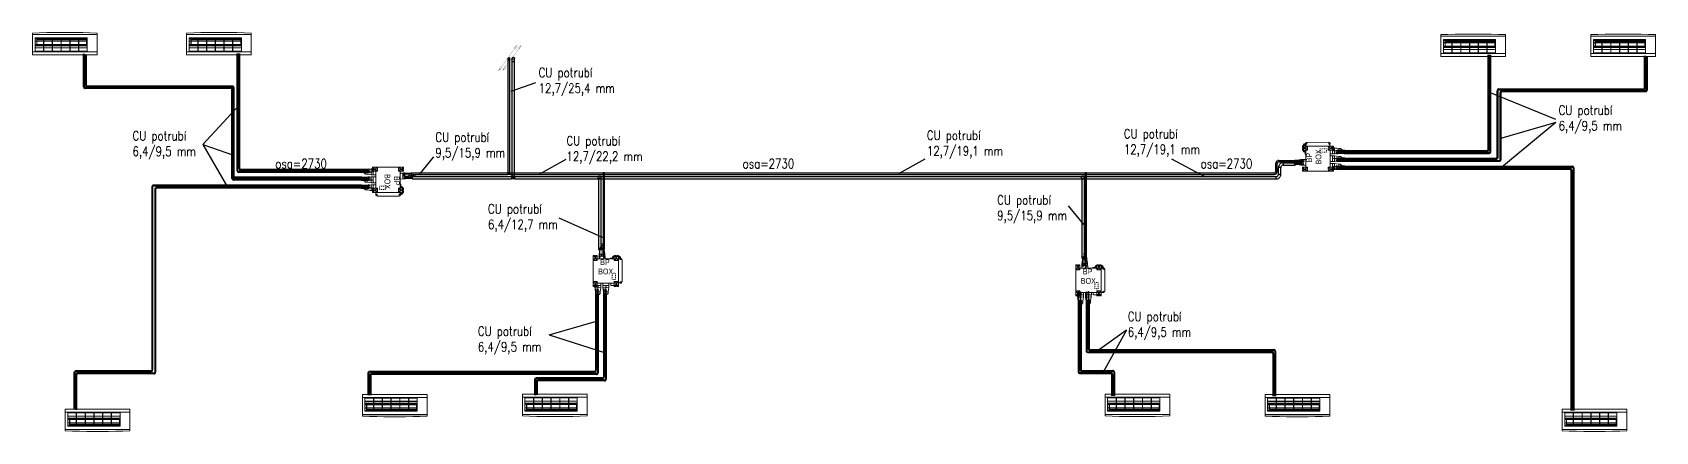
# Model space of a CAD drawing. Header units: millimetres. Extents: x 6610 to 26138, y -18620 to -13820.
import ezdxf

# ---------------------------------------------------------------- set-up
doc = ezdxf.new("R2010")
doc.units = ezdxf.units.MM
doc.linetypes.add('UnderCeiling', pattern=[6.7, 4.2, -1, 0.5, -1])
doc.layers.get('0').update_dxf_attribs({"color": 41})
doc.layers.add('Jednotky Daikin', color=41, linetype='Continuous')
doc.layers.add('TT_popis OT', color=41, linetype='Continuous')
for name, color, linetype, lineweight in [('PIPE-C1-EDGE', 41, 'Continuous', 25), ('VZT_DIMENZE_Pero_č.__16', 41, 'Continuous', 13), ('VZT_PROSTUPY_Pero_č.__16', 41, 'Continuous', 13)]:
    doc.layers.add(name, color=color, linetype=linetype, lineweight=lineweight)
doc.styles.add('GENERATED_STYLE_1', font='arial.ttf')
doc.styles.add('ROMANS', font='romans.shx', dxfattribs={"width": 0.8})

msp = doc.modelspace()

# ---------------------------------------------------------------- texts
at = {"layer": 'TT_popis OT', "linetype": 'Continuous', "char_height": 150, "width": 1946.02, "attachment_point": 1, "rotation": 0, "style": 'ROMANS'}
for s, insert in [('\\A1;{\\H0.75x;CU potrubí\\P12,7/25,4 mm}', (12700, -14246, -2400)), ('\\A1;{\\H0.75x;CU potrubí\\P6,4/9,5 mm}', (24972, -14698)), ('\\A1;{\\H0.75x;CU potrubí\\P6,4/9,5 mm}', (7814, -15006)), ('\\A1;{\\H0.75x;CU potrubí\\P9,5/15,9 mm}', (11458, -15023, -4800)), ('\\A1;{\\H0.75x;CU potrubí\\P12,7/19,1 mm}', (17371, -15001, -2400)), ('\\A1;{\\H0.75x;CU potrubí\\P12,7/19,1 mm}', (19741, -14982, -2400)), ('\\A1;{\\H0.75x;CU potrubí\\P12,7/22,2 mm}', (13035, -15066, -2400)), ('\\A1;{\\Fromans|c238;\\H0.75x;osa=2730}', (9532, -15342, -2400)), ('\\A1;{\\Fromans|c238;\\H0.75x;osa=2730}', (15155, -15342, -2400)), ('\\A1;{\\Fromans|c238;\\H0.75x;osa=2730}', (20666, -15342, -2400)), ('\\A1;{\\H0.75x;CU potrubí\\P9,5/15,9 mm}', (18217, -15778, -2187)), ('\\A1;{\\H0.75x;CU potrubí\\P6,4/12,7 mm}', (12091, -15885, 213)), ('\\A1;{\\H0.75x;CU potrubí\\P6,4/9,5 mm}', (19788, -17180)), ('\\A1;{\\H0.75x;CU potrubí\\P6,4/9,5 mm}', (11969, -17357))]:
    msp.add_mtext(s, dxfattribs=dict(at, insert=insert))

# ---------------------------------------------------------------- blocks, each defined once
blk = doc.blocks.new('RSen_55_ME_FB_SOg - ftxm20r5v1b - SH_daikin_tbq - standard-4344488-top')
at = {"lineweight": 18}
for p, q in [((-389, -7), (-389, -2)), ((-389, -2), (389, -2)), ((-389, -39), (-389, -8)), ((-389, -39), (389, -39)), ((-256, -47), (-358, -47)), ((-358, -85), (-256, -85)), ((-256, -87), (-358, -87)), ((-358, -109), (-338, -109)), ((-256, -113), (-358, -113)), ((-358, -125), (-256, -125)), ((-256, -127), (-358, -127)), ((-358, -165), (-256, -165)), ((-256, -168), (-358, -168)), ((-358, -194), (-256, -194)), ((-338, -125), (-338, -109)), ((-338, -165), (-338, -127)), ((-338, -188), (-338, -168)), ((-256, -188), (-338, -188)), ((-335, -109), (-256, -109)), ((-335, -109), (-335, -125)), ((-335, -127), (-335, -165)), ((-335, -168), (-335, -182)), ((-335, -182), (-256, -182)), ((-335, -188), (-335, -182)), ((-150, -47), (-252, -47)), ((-252, -85), (-150, -85)), ((-150, -87), (-252, -87)), ((-252, -109), (-150, -109)), ((-150, -113), (-252, -113)), ((-252, -125), (-150, -125)), ((-150, -127), (-252, -127)), ((-252, -165), (-150, -165)), ((-150, -168), (-252, -168)), ((-252, -182), (-150, -182)), ((-150, -188), (-252, -188)), ((-252, -194), (-150, -194)), ((-45, -47), (-147, -47)), ((-147, -85), (-45, -85)), ((-45, -87), (-147, -87)), ((-147, -109), (-45, -109)), ((-45, -113), (-147, -113)), ((-147, -125), (-45, -125)), ((-45, -127), (-147, -127)), ((-147, -165), (-45, -165)), ((-45, -168), (-147, -168)), ((-147, -182), (-45, -182)), ((-45, -188), (-147, -188)), ((-147, -194), (-45, -194)), ((60, -47), (-42, -47)), ((-42, -85), (60, -85)), ((60, -87), (-42, -87)), ((-42, -109), (60, -109)), ((60, -113), (-42, -113)), ((-42, -125), (60, -125)), ((60, -127), (-42, -127)), ((-42, -165), (60, -165)), ((60, -168), (-42, -168)), ((-42, -182), (60, -182)), ((60, -188), (-42, -188)), ((-42, -194), (60, -194)), ((165, -47), (63, -47)), ((63, -85), (165, -85)), ((165, -87), (63, -87)), ((63, -109), (165, -109)), ((165, -113), (63, -113)), ((63, -125), (165, -125)), ((165, -127), (63, -127)), ((63, -165), (165, -165)), ((165, -168), (63, -168)), ((63, -182), (165, -182)), ((165, -188), (63, -188)), ((63, -194), (165, -194)), ((270, -47), (168, -47)), ((168, -85), (270, -85)), ((270, -87), (168, -87)), ((168, -109), (262, -109)), ((270, -113), (168, -113)), ((168, -125), (270, -125)), ((270, -127), (168, -127)), ((168, -165), (270, -165)), ((270, -168), (168, -168)), ((168, -182), (262, -182)), ((265, -188), (168, -188)), ((168, -194), (270, -194)), ((262, -125), (262, -109)), ((262, -165), (262, -127)), ((262, -182), (262, -168)), ((262, -182), (262, -188)), ((265, -109), (270, -109)), ((265, -109), (265, -125)), ((265, -127), (265, -165)), ((265, -168), (265, -188)), ((389, -2), (389, -7)), ((389, -8), (389, -39)), ((-389, -247), (-389, -245)), ((-389, -245), (389, -245)), ((-389, -264), (-389, -247)), ((-389, -247), (389, -247)), ((-358, -198), (-256, -198)), ((-358, -198), (-256, -198)), ((-358, -205), (-256, -205)), ((-252, -198), (-150, -198)), ((-252, -198), (-150, -198)), ((-252, -205), (-150, -205)), ((-147, -198), (-45, -198)), ((-147, -198), (-45, -198)), ((-147, -205), (-45, -205)), ((-42, -198), (60, -198)), ((-42, -198), (60, -198)), ((-42, -205), (60, -205)), ((63, -198), (165, -198)), ((63, -198), (165, -198)), ((63, -205), (165, -205)), ((168, -198), (270, -198)), ((168, -198), (270, -198)), ((168, -205), (270, -205)), ((389, -245), (389, -247)), ((389, -247), (389, -264))]:
    blk.add_line(p, q, dxfattribs=at)
for points in [[(-389, -8, 0), (-389, -7, 0), (-389, -7, 0), (-389, -7, 0), (-389, -7, 0)], [(-389, -241, 0), (-389, -140, 0), (-389, -39, 0)], [(-358, -47, 0), (-358, -66, 0), (-358, -85, 0)], [(-358, -87, 0), (-358, -106, 0), (-358, -125, 0)], [(-358, -127, 0), (-358, -146, 0), (-358, -165, 0)], [(-358, -168, 0), (-358, -187, 0), (-358, -205, 0)], [(-256, -85, 0), (-256, -66, 0), (-256, -47, 0)], [(-256, -125, 0), (-256, -106, 0), (-256, -87, 0)], [(-256, -165, 0), (-256, -146, 0), (-256, -127, 0)], [(-256, -205, 0), (-256, -187, 0), (-256, -168, 0)], [(-252, -47, 0), (-252, -66, 0), (-252, -85, 0)], [(-252, -87, 0), (-252, -106, 0), (-252, -125, 0)], [(-252, -127, 0), (-252, -146, 0), (-252, -165, 0)], [(-252, -168, 0), (-252, -187, 0), (-252, -205, 0)], [(-150, -85, 0), (-150, -66, 0), (-150, -47, 0)], [(-150, -125, 0), (-150, -106, 0), (-150, -87, 0)], [(-150, -165, 0), (-150, -146, 0), (-150, -127, 0)], [(-150, -205, 0), (-150, -187, 0), (-150, -168, 0)], [(-147, -47, 0), (-147, -66, 0), (-147, -85, 0)], [(-147, -87, 0), (-147, -106, 0), (-147, -125, 0)], [(-147, -127, 0), (-147, -146, 0), (-147, -165, 0)], [(-147, -168, 0), (-147, -187, 0), (-147, -205, 0)], [(-45, -85, 0), (-45, -66, 0), (-45, -47, 0)], [(-45, -125, 0), (-45, -106, 0), (-45, -87, 0)], [(-45, -165, 0), (-45, -146, 0), (-45, -127, 0)], [(-45, -205, 0), (-45, -187, 0), (-45, -168, 0)], [(-42, -47, 0), (-42, -66, 0), (-42, -85, 0)], [(-42, -87, 0), (-42, -106, 0), (-42, -125, 0)], [(-42, -127, 0), (-42, -146, 0), (-42, -165, 0)], [(-42, -168, 0), (-42, -187, 0), (-42, -205, 0)], [(60, -85, 0), (60, -66, 0), (60, -47, 0)], [(60, -125, 0), (60, -106, 0), (60, -87, 0)], [(60, -165, 0), (60, -146, 0), (60, -127, 0)], [(60, -205, 0), (60, -187, 0), (60, -168, 0)], [(63, -47, 0), (63, -66, 0), (63, -85, 0)], [(63, -87, 0), (63, -106, 0), (63, -125, 0)], [(63, -127, 0), (63, -146, 0), (63, -165, 0)], [(63, -168, 0), (63, -187, 0), (63, -205, 0)], [(165, -85, 0), (165, -66, 0), (165, -47, 0)], [(165, -125, 0), (165, -106, 0), (165, -87, 0)], [(165, -165, 0), (165, -146, 0), (165, -127, 0)], [(165, -205, 0), (165, -187, 0), (165, -168, 0)], [(168, -47, 0), (168, -66, 0), (168, -85, 0)], [(168, -87, 0), (168, -106, 0), (168, -125, 0)], [(168, -127, 0), (168, -146, 0), (168, -165, 0)], [(168, -168, 0), (168, -187, 0), (168, -205, 0)], [(270, -85, 0), (270, -66, 0), (270, -47, 0)], [(270, -125, 0), (270, -106, 0), (270, -87, 0)], [(270, -165, 0), (270, -146, 0), (270, -127, 0)], [(270, -205, 0), (270, -187, 0), (270, -168, 0)], [(389, -7, 0), (389, -7, 0), (389, -7, 0), (389, -7, 0), (389, -8, 0)], [(389, -39, 0), (389, -140, 0), (389, -241, 0)], [(-389, -245, 0), (-389, -244, 0), (-389, -242, 0), (-389, -241, 0)], [(-389, -264, 0), (-303, -267, 0), (-216, -269, 0), (-130, -270, 0), (-43, -271, 0), (43, -271, 0), (130, -270, 0), (216, -269, 0), (303, -267, 0), (389, -264, 0)], [(389, -241, 0), (389, -242, 0), (389, -244, 0), (389, -245, 0)]]:
    blk.add_polyline3d(points, dxfattribs=at)
blk = doc.blocks.new('BP BOX 3')
at = {"layer": 'VZT_DIMENZE_Pero_č.__16', "color": 0, "linetype": 'Continuous', "lineweight": 13}
for p, q in [((80, 393), (72, 349)), ((134, 422), (80, 422)), ((80, 422), (80, 393)), ((101, 397), (80, 397)), ((99, 432), (89, 432)), ((89, 432), (89, 422)), ((118, 470), (96, 470)), ((96, 470), (96, 450)), ((96, 450), (115, 450)), ((99, 449), (98, 450)), ((98, 450), (98, 450)), ((99, 448), (99, 449)), ((99, 422), (99, 448)), ((115, 448), (99, 448)), ((99, 448), (99, 448)), ((102, 398), (101, 397)), ((107, 411), (102, 411)), ((102, 411), (102, 398)), ((107, 398), (102, 398)), ((107, 422), (107, 411)), ((107, 397), (107, 398)), ((107, 347), (107, 397)), ((134, 397), (107, 397)), ((115, 450), (118, 451)), ((115, 448), (115, 450)), ((115, 432), (115, 448)), ((115, 422), (115, 432)), ((125, 432), (115, 432)), ((118, 451), (118, 470)), ((125, 422), (125, 432)), ((134, 395), (134, 422)), ((141, 351), (134, 395)), ((1, 18), (0, 331)), ((0, 331), (19, 331)), ((50, 291), (0, 291)), ((2, 272), (1, 272)), ((47, 271), (2, 272)), ((7, 285), (6, 282)), ((6, 282), (6, 278)), ((6, 278), (8, 277)), ((9, 324), (7, 323)), ((7, 323), (8, 318)), ((11, 285), (7, 285)), ((8, 318), (12, 319)), ((8, 277), (13, 277)), ((12, 323), (9, 324)), ((10, 281), (9, 281)), ((12, 285), (10, 283)), ((10, 283), (10, 280)), ((10, 281), (12, 281)), ((13, 320), (12, 323)), ((12, 319), (13, 320)), ((15, 281), (12, 285)), ((13, 277), (15, 281)), ((19, 331), (19, 309)), ((19, 309), (19, 309)), ((19, 304), (19, 308)), ((21, 308), (19, 308)), ((23, 304), (19, 304)), ((22, 304), (20, 302)), ((20, 302), (20, 304)), ((21, 307), (21, 308)), ((23, 306), (21, 308)), ((21, 306), (21, 307)), ((22, 306), (21, 306)), ((21, 302), (22, 304)), ((21, 302), (21, 302)), ((21, 302), (21, 302)), ((21, 301), (21, 302)), ((27, 300), (21, 301)), ((23, 306), (22, 305)), ((22, 305), (22, 306)), ((22, 305), (22, 306)), ((22, 306), (22, 306)), ((22, 306), (23, 306)), ((23, 305), (22, 305)), ((22, 305), (22, 305)), ((23, 305), (23, 306)), ((23, 306), (23, 306)), ((25, 306), (23, 306)), ((23, 304), (23, 305)), ((25, 305), (23, 304)), ((23, 304), (23, 302)), ((23, 302), (23, 302)), ((23, 302), (23, 301)), ((24, 303), (24, 304)), ((24, 304), (25, 304)), ((25, 302), (24, 303)), ((29, 305), (25, 306)), ((27, 302), (25, 305)), ((25, 303), (25, 304)), ((25, 304), (25, 304)), ((26, 304), (25, 304)), ((25, 302), (25, 303)), ((26, 303), (25, 302)), ((25, 302), (25, 302)), ((26, 302), (25, 302)), ((25, 302), (25, 300)), ((26, 303), (26, 304)), ((26, 303), (26, 302)), ((28, 302), (27, 302)), ((27, 302), (27, 302)), ((29, 301), (27, 302)), ((28, 301), (27, 300)), ((28, 301), (28, 302)), ((31, 305), (29, 305)), ((30, 304), (29, 301)), ((50, 331), (31, 331)), ((31, 331), (31, 305)), ((37, 285), (36, 283)), ((36, 283), (37, 278)), ((39, 323), (37, 322)), ((37, 322), (38, 318)), ((42, 285), (37, 285)), ((37, 278), (38, 277)), ((38, 318), (42, 319)), ((40, 281), (38, 281)), ((38, 277), (43, 277)), ((42, 323), (39, 323)), ((40, 281), (40, 283)), ((40, 281), (40, 279)), ((40, 281), (42, 281)), ((43, 319), (42, 323)), ((42, 319), (43, 319)), ((43, 284), (42, 285)), ((44, 280), (43, 284)), ((43, 277), (44, 280)), ((50, 274), (47, 271)), ((50, 292), (50, 331)), ((50, 291), (50, 292)), ((254, 292), (50, 292)), ((50, 291), (50, 274)), ((72, 349), (72, 292)), ((104, 347), (72, 347)), ((142, 322), (72, 322)), ((102, 333), (102, 347)), ((107, 334), (102, 333)), ((105, 346), (104, 347)), ((106, 346), (105, 346)), ((107, 347), (106, 346)), ((107, 347), (107, 346)), ((142, 347), (107, 347)), ((107, 346), (107, 346)), ((107, 346), (107, 345)), ((107, 345), (107, 337)), ((107, 322), (107, 334)), ((143, 292), (141, 351)), ((217, 300), (205, 300)), ((205, 300), (205, 292)), ((232, 300), (217, 300)), ((217, 300), (217, 300)), ((232, 306), (235, 314)), ((232, 302), (232, 306)), ((232, 301), (232, 302)), ((233, 302), (232, 302)), ((232, 301), (232, 300)), ((233, 301), (232, 301)), ((234, 309), (233, 309)), ((233, 301), (233, 302)), ((253, 300), (233, 301)), ((241, 303), (234, 309)), ((235, 314), (240, 320)), ((236, 313), (235, 313)), ((247, 303), (236, 313)), ((249, 306), (238, 317)), ((240, 320), (245, 317)), ((246, 323), (241, 321)), ((241, 321), (241, 320)), ((241, 300), (241, 303)), ((245, 317), (252, 309)), ((246, 324), (250, 325)), ((246, 322), (246, 324)), ((253, 317), (246, 322)), ((248, 300), (247, 303)), ((253, 303), (249, 306)), ((250, 325), (254, 326)), ((250, 324), (250, 325)), ((253, 321), (250, 324)), ((252, 309), (253, 309)), ((254, 331), (253, 321)), ((253, 317), (254, 317)), ((253, 309), (254, 309)), ((253, 303), (254, 303)), ((273, 331), (254, 331)), ((254, 291), (254, 321)), ((304, 292), (254, 291)), ((254, 274), (254, 291)), ((256, 272), (254, 274)), ((301, 271), (256, 272)), ((261, 285), (260, 283)), ((260, 283), (260, 278)), ((260, 278), (262, 277)), ((265, 324), (261, 323)), ((261, 323), (262, 318)), ((266, 285), (261, 285)), ((262, 318), (266, 319)), ((264, 281), (262, 281)), ((262, 277), (266, 277)), ((264, 281), (264, 283)), ((264, 281), (264, 279)), ((264, 281), (266, 281)), ((267, 321), (265, 324)), ((266, 319), (267, 321)), ((267, 284), (266, 285)), ((266, 277), (268, 280)), ((268, 280), (267, 284)), ((273, 314), (273, 331)), ((275, 326), (273, 326)), ((274, 320), (273, 320)), ((273, 308), (273, 314)), ((274, 314), (273, 314)), ((273, 304), (273, 308)), ((274, 308), (273, 308)), ((276, 301), (273, 304)), ((280, 314), (274, 320)), ((281, 306), (274, 314)), ((280, 302), (274, 308)), ((275, 325), (275, 326)), ((275, 326), (282, 326)), ((280, 320), (275, 325)), ((280, 300), (276, 301)), ((284, 317), (280, 320)), ((284, 311), (280, 314)), ((282, 301), (280, 302)), ((280, 301), (280, 300)), ((282, 325), (282, 326)), ((282, 326), (285, 326)), ((284, 323), (282, 325)), ((285, 306), (282, 301)), ((284, 305), (283, 305)), ((283, 305), (283, 305)), ((283, 305), (284, 305)), ((285, 331), (284, 323)), ((284, 317), (285, 317)), ((284, 311), (285, 311)), ((304, 331), (285, 331)), ((285, 306), (285, 323)), ((290, 285), (289, 283)), ((289, 283), (290, 278)), ((295, 285), (290, 285)), ((290, 278), (292, 277)), ((293, 324), (291, 323)), ((291, 323), (292, 318)), ((292, 318), (296, 319)), ((294, 281), (292, 281)), ((292, 277), (296, 277)), ((296, 323), (293, 324)), ((296, 285), (294, 283)), ((294, 283), (294, 280)), ((294, 281), (296, 281)), ((297, 321), (296, 323)), ((296, 319), (297, 321)), ((298, 281), (296, 285)), ((296, 277), (298, 281)), ((304, 273), (301, 271)), ((304, 325), (304, 331)), ((304, 322), (304, 325)), ((306, 325), (304, 325)), ((304, 317), (304, 322)), ((305, 322), (304, 322)), ((304, 311), (304, 317)), ((305, 317), (304, 317)), ((304, 306), (304, 311)), ((305, 310), (304, 311)), ((304, 292), (304, 305)), ((304, 305), (316, 294)), ((309, 294), (304, 298)), ((326, 292), (304, 292)), ((304, 18), (304, 291)), ((317, 310), (305, 322)), ((312, 310), (305, 317)), ((308, 306), (305, 310)), ((312, 323), (306, 325)), ((308, 306), (308, 306)), ((310, 292), (309, 294)), ((311, 305), (311, 306)), ((322, 294), (311, 305)), ((313, 322), (312, 323)), ((314, 306), (312, 310)), ((319, 319), (313, 322)), ((323, 310), (313, 321)), ((314, 322), (314, 322)), ((314, 306), (314, 306)), ((316, 294), (316, 292)), ((319, 306), (317, 310)), ((318, 305), (318, 306)), ((326, 297), (318, 305)), ((320, 318), (319, 319)), ((319, 306), (319, 306)), ((329, 309), (320, 318)), ((322, 305), (322, 306)), ((332, 295), (322, 305)), ((322, 292), (322, 294)), ((326, 306), (323, 310)), ((325, 282), (325, 292)), ((325, 281), (325, 282)), ((325, 281), (326, 282)), ((325, 281), (326, 281)), ((325, 280), (325, 281)), ((348, 279), (325, 280)), ((326, 306), (326, 306)), ((329, 293), (326, 297)), ((326, 282), (326, 292)), ((326, 292), (345, 292)), ((327, 290), (326, 290)), ((326, 283), (327, 283)), ((327, 289), (327, 290)), ((328, 289), (327, 289)), ((327, 283), (328, 284)), ((328, 284), (328, 289)), ((329, 306), (329, 309)), ((329, 305), (329, 306)), ((330, 305), (329, 305)), ((331, 303), (330, 305)), ((334, 295), (331, 303)), ((334, 295), (332, 295)), ((333, 294), (334, 294)), ((334, 294), (333, 294)), ((333, 294), (333, 294)), ((334, 293), (333, 293)), ((333, 293), (334, 293)), ((334, 295), (334, 294)), ((334, 294), (334, 293)), ((345, 292), (345, 280)), ((349, 14), (348, 279)), ((0, 15), (1, 18)), ((0, -41), (0, 15)), ((50, 0), (0, 0)), ((3, 19), (1, 18)), ((46, 20), (3, 19)), ((7, 14), (6, 11)), ((6, 11), (6, 7)), ((6, 7), (7, 6)), ((11, 14), (7, 14)), ((7, 6), (11, 6)), ((10, 10), (9, 10)), ((11, 14), (10, 10)), ((10, 10), (11, 10)), ((10, 9), (10, 10)), ((10, 10), (10, 10)), ((10, 10), (10, 10)), ((11, 9), (10, 9)), ((15, 10), (11, 14)), ((11, 10), (11, 9)), ((11, 6), (14, 8)), ((14, 9), (15, 10)), ((14, 8), (14, 9)), ((37, 14), (36, 12)), ((36, 12), (37, 7)), ((42, 14), (37, 14)), ((37, 7), (41, 5)), ((42, 10), (38, 10)), ((40, 10), (40, 12)), ((40, 10), (40, 8)), ((41, 5), (44, 9)), ((43, 11), (42, 14)), ((44, 11), (42, 10)), ((44, 9), (44, 11)), ((50, 17), (46, 20)), ((50, -1), (50, 17)), ((230, 113), (230, 120)), ((230, 88), (230, 99)), ((230, 63), (230, 74)), ((230, 42), (230, 49)), ((256, 120), (244, 120)), ((256, 42), (244, 42)), ((254, 17), (257, 20)), ((254, -41), (254, 17)), ((304, 0), (254, 0)), ((257, 20), (301, 19)), ((261, 14), (260, 12)), ((260, 12), (260, 7)), ((260, 7), (264, 5)), ((266, 14), (261, 14)), ((265, 10), (262, 10)), ((264, 10), (264, 12)), ((264, 10), (264, 8)), ((264, 5), (268, 9)), ((266, 10), (265, 10)), ((268, 11), (266, 14)), ((267, 11), (266, 11)), ((266, 11), (266, 10)), ((266, 10), (266, 10)), ((268, 11), (267, 11)), ((268, 9), (268, 11)), ((270, 113), (270, 120)), ((270, 88), (270, 99)), ((270, 63), (270, 74)), ((270, 43), (270, 49)), ((290, 14), (289, 12)), ((289, 12), (290, 7)), ((295, 14), (290, 14)), ((290, 7), (294, 5)), ((293, 10), (292, 10)), ((295, 14), (293, 10)), ((293, 9), (293, 10)), ((294, 10), (293, 10)), ((293, 10), (293, 10)), ((294, 9), (293, 9)), ((294, 10), (294, 10)), ((294, 10), (294, 9)), ((294, 5), (298, 8)), ((298, 10), (295, 14)), ((298, 9), (298, 10)), ((298, 8), (298, 9)), ((301, 19), (304, 18)), ((304, 18), (304, -15)), ((324, 0), (304, 0)), ((325, 11), (324, 0)), ((326, 13), (325, 11)), ((326, 11), (325, 11)), ((327, 1), (325, 1)), ((347, 13), (326, 13)), ((327, 9), (326, 9)), ((346, 11), (327, 11)), ((327, 11), (327, 1)), ((329, 6), (327, 9)), ((328, 5), (327, 2)), ((327, 2), (327, 2)), ((327, 1), (327, -2)), ((329, 5), (328, 5)), ((330, 10), (329, 6)), ((329, 6), (329, 7)), ((329, 5), (329, 6)), ((330, 1), (329, 5)), ((331, 9), (330, 10)), ((330, 2), (330, 2)), ((331, 2), (330, 2)), ((339, 1), (330, 1)), ((332, 7), (331, 9)), ((332, 5), (331, 2)), ((333, 6), (332, 7)), ((333, 5), (332, 5)), ((332, -2), (332, 0)), ((334, 11), (333, 6)), ((333, 6), (333, 7)), ((333, 5), (333, 6)), ((334, 0), (333, 5)), ((339, 1), (339, 11)), ((342, 0), (339, 1)), ((342, -2), (342, 0)), ((347, 13), (346, 11)), ((347, 13), (349, 14)), ((19, -41), (0, -41)), ((12, -27), (8, -28)), ((8, -28), (8, -33)), ((8, -33), (11, -33)), ((11, -33), (13, -31)), ((13, -31), (12, -27)), ((20, -11), (19, -15)), ((19, -15), (19, -41)), ((23, -9), (20, -11)), ((22, -11), (21, -10)), ((22, -31), (22, -11)), ((22, -32), (22, -31)), ((22, -32), (22, -32)), ((25, -32), (22, -32)), ((22, -56), (22, -32)), ((22, -59), (22, -56)), ((25, -56), (22, -56)), ((23, -59), (22, -59)), ((29, -10), (23, -9)), ((23, -62), (23, -59)), ((23, -63), (23, -62)), ((23, -66), (23, -63)), ((25, -66), (23, -66)), ((25, -80), (25, -19)), ((31, -32), (25, -32)), ((57, -56), (25, -56)), ((25, -66), (25, -66)), ((26, -83), (25, -80)), ((26, -83), (25, -83)), ((30, -102), (26, -83)), ((31, -13), (29, -10)), ((30, -131), (30, -102)), ((57, -106), (30, -106)), ((84, -131), (30, -131)), ((31, -41), (31, -13)), ((50, -41), (31, -41)), ((38, -32), (38, -28)), ((38, -28), (42, -28)), ((39, -33), (38, -32)), ((43, -31), (39, -33)), ((39, -141), (39, -131)), ((49, -141), (39, -141)), ((42, -28), (43, -29)), ((43, -29), (42, -32)), ((48, -159), (47, -169)), ((48, -170), (47, -169)), ((65, -157), (48, -157)), ((48, -157), (48, -159)), ((65, -159), (48, -159)), ((48, -179), (48, -170)), ((66, -179), (48, -179)), ((49, -157), (49, -131)), ((50, -32), (50, -1)), ((254, -1), (50, -1)), ((50, -32), (50, -41)), ((92, -32), (50, -32)), ((57, -42), (57, -32)), ((62, -42), (57, -42)), ((57, -55), (57, -50)), ((57, -56), (58, -56)), ((57, -106), (57, -56)), ((57, -56), (62, -56)), ((84, -106), (57, -106)), ((59, -120), (57, -120)), ((57, -120), (57, -131)), ((62, -120), (59, -120)), ((59, -120), (59, -120)), ((62, -56), (62, -42)), ((92, -56), (62, -56)), ((62, -106), (62, -120)), ((65, -141), (65, -131)), ((65, -159), (65, -141)), ((75, -141), (65, -141)), ((65, -159), (66, -159)), ((66, -159), (66, -179)), ((66, -179), (66, -179)), ((75, -131), (75, -140)), ((75, -140), (75, -141)), ((92, -56), (84, -104)), ((84, -104), (84, -131)), ((92, -1), (92, -31)), ((92, -32), (92, -31)), ((92, -31), (92, -32)), ((92, -56), (92, -32)), ((116, -32), (116, -1)), ((187, -32), (116, -32)), ((117, -59), (117, -32)), ((152, -56), (117, -56)), ((124, -102), (117, -59)), ((125, -131), (124, -102)), ((152, -106), (125, -106)), ((179, -131), (125, -131)), ((134, -141), (134, -131)), ((144, -141), (134, -141)), ((144, -157), (143, -157)), ((143, -157), (143, -159)), ((160, -159), (143, -159)), ((143, -159), (143, -179)), ((143, -179), (161, -179)), ((144, -157), (144, -131)), ((160, -157), (144, -157)), ((152, -42), (152, -32)), ((157, -42), (152, -42)), ((152, -55), (152, -50)), ((152, -56), (153, -56)), ((152, -106), (152, -56)), ((152, -56), (157, -56)), ((179, -106), (152, -106)), ((154, -120), (152, -120)), ((152, -120), (152, -131)), ((155, -120), (154, -120)), ((157, -120), (155, -120)), ((157, -56), (157, -42)), ((187, -56), (157, -56)), ((157, -107), (157, -120)), ((160, -141), (160, -131)), ((160, -159), (160, -141)), ((169, -141), (160, -141)), ((161, -159), (160, -159)), ((161, -179), (161, -159)), ((170, -140), (169, -141)), ((170, -131), (170, -140)), ((187, -56), (179, -104)), ((179, -104), (179, -131)), ((188, -31), (187, -31)), ((187, -31), (187, -32)), ((187, -56), (187, -32)), ((188, -1), (188, -31)), ((211, -32), (211, -1)), ((212, -32), (211, -32)), ((212, -59), (212, -32)), ((212, -32), (247, -32)), ((247, -56), (212, -56)), ((219, -101), (212, -59)), ((220, -131), (219, -101)), ((247, -106), (220, -106)), ((273, -131), (220, -131)), ((229, -141), (229, -131)), ((239, -141), (229, -141)), ((254, -157), (238, -157)), ((238, -157), (238, -159)), ((254, -159), (238, -159)), ((238, -159), (238, -179)), ((238, -179), (256, -179)), ((239, -157), (239, -131)), ((247, -42), (247, -32)), ((247, -32), (254, -32)), ((252, -42), (247, -42)), ((247, -55), (247, -50)), ((247, -56), (248, -56)), ((247, -106), (247, -56)), ((247, -56), (252, -56)), ((274, -106), (247, -106)), ((249, -120), (247, -120)), ((247, -120), (247, -131)), ((252, -120), (249, -120)), ((249, -120), (249, -120)), ((252, -56), (252, -42)), ((282, -56), (252, -56)), ((252, -107), (252, -120)), ((272, -41), (254, -41)), ((254, -141), (254, -131)), ((254, -159), (254, -141)), ((264, -141), (254, -141)), ((256, -159), (254, -159)), ((256, -179), (256, -159)), ((265, -27), (261, -28)), ((261, -28), (261, -32)), ((261, -32), (266, -32)), ((265, -140), (264, -141)), ((266, -29), (265, -27)), ((265, -131), (265, -140)), ((267, -30), (266, -29)), ((266, -32), (267, -30)), ((273, -13), (272, -41)), ((275, -10), (273, -13)), ((282, -32), (273, -32)), ((274, -104), (273, -131)), ((278, -83), (274, -104)), ((282, -10), (275, -10)), ((279, -68), (278, -83)), ((280, -66), (279, -68)), ((282, -56), (280, -66)), ((282, -15), (282, -10)), ((284, -12), (282, -12)), ((282, -15), (282, -31)), ((282, -32), (282, -31)), ((282, -31), (282, -32)), ((282, -56), (282, -32)), ((284, -13), (284, -12)), ((284, -14), (284, -13)), ((285, -15), (284, -14)), ((285, -41), (285, -15)), ((303, -41), (285, -41)), ((296, -27), (292, -28)), ((292, -28), (292, -33)), ((292, -33), (295, -33)), ((295, -33), (297, -30)), ((297, -30), (296, -27)), ((304, -40), (303, -41)), ((304, -15), (304, -40)), ((327, -2), (342, -2))]:
    blk.add_line(p, q, dxfattribs=at)
at = {"layer": 'VZT_PROSTUPY_Pero_č.__16', "color": 0, "linetype": 'Continuous', "lineweight": 13, "char_height": 70, "attachment_point": 7, "style": 'GENERATED_STYLE_1'}
for s, insert in [('\\A1;{\\W0.700000x;\\pql;\\fArial|b0|i0|c238|p38;BP }', (107, 216)), ('\\A1;{\\W0.700000x;\\pql;\\fArial|b0|i0|c238|p38;BOX }', (83, 102))]:
    blk.add_mtext(s, dxfattribs=dict(at, insert=insert))
blk = doc.blocks.new('BP BOX 2')
at = {"layer": 'VZT_DIMENZE_Pero_č.__16', "color": 0, "linetype": 'Continuous', "lineweight": 13}
for p, q in [((80, 434), (72, 389)), ((134, 462), (80, 462)), ((80, 462), (80, 434)), ((101, 438), (80, 438)), ((99, 472), (89, 472)), ((89, 472), (89, 462)), ((118, 510), (96, 510)), ((96, 510), (96, 491)), ((96, 491), (115, 491)), ((98, 490), (98, 491)), ((99, 490), (98, 490)), ((99, 489), (99, 490)), ((99, 488), (99, 489)), ((99, 462), (99, 488)), ((115, 488), (99, 488)), ((102, 438), (101, 438)), ((107, 452), (102, 452)), ((102, 452), (102, 438)), ((107, 438), (102, 438)), ((107, 462), (107, 452)), ((107, 387), (107, 438)), ((134, 438), (107, 438)), ((107, 438), (107, 438)), ((115, 489), (115, 491)), ((115, 491), (118, 491)), ((115, 472), (115, 489)), ((115, 462), (115, 472)), ((125, 472), (115, 472)), ((118, 491), (118, 510)), ((125, 462), (125, 472)), ((134, 435), (134, 462)), ((141, 392), (134, 435)), ((143, 333), (141, 392)), ((1, 59), (0, 371)), ((0, 371), (19, 371)), ((50, 331), (0, 331)), ((2, 312), (1, 313)), ((47, 312), (2, 312)), ((7, 325), (6, 323)), ((6, 323), (6, 319)), ((6, 319), (8, 317)), ((9, 365), (7, 363)), ((7, 363), (8, 359)), ((11, 325), (7, 325)), ((8, 359), (12, 359)), ((8, 317), (13, 318)), ((12, 363), (9, 365)), ((10, 322), (9, 322)), ((12, 325), (10, 323)), ((10, 323), (10, 320)), ((10, 322), (12, 322)), ((13, 361), (12, 363)), ((12, 359), (13, 361)), ((15, 322), (12, 325)), ((13, 318), (15, 322)), ((19, 371), (19, 349)), ((19, 349), (19, 350)), ((19, 344), (19, 348)), ((21, 348), (19, 348)), ((23, 345), (19, 344)), ((22, 344), (20, 343)), ((20, 343), (20, 344)), ((21, 347), (21, 348)), ((23, 346), (21, 348)), ((21, 346), (21, 347)), ((22, 346), (21, 346)), ((21, 342), (22, 344)), ((21, 342), (21, 343)), ((21, 342), (21, 342)), ((27, 341), (21, 342)), ((21, 342), (21, 342)), ((22, 346), (22, 347)), ((22, 347), (23, 346)), ((23, 346), (22, 346)), ((22, 346), (22, 346)), ((22, 345), (22, 346)), ((22, 346), (22, 346)), ((23, 345), (22, 345)), ((23, 346), (23, 346)), ((23, 346), (23, 346)), ((25, 346), (23, 345)), ((25, 346), (23, 346)), ((23, 345), (23, 345)), ((23, 345), (23, 343)), ((23, 343), (23, 342)), ((23, 342), (23, 341)), ((24, 344), (25, 345)), ((24, 343), (24, 344)), ((25, 343), (24, 343)), ((27, 343), (25, 346)), ((29, 345), (25, 346)), ((25, 345), (25, 344)), ((25, 343), (25, 344)), ((26, 344), (25, 344)), ((25, 343), (25, 343)), ((26, 343), (25, 343)), ((25, 343), (25, 343)), ((26, 343), (25, 342)), ((25, 342), (25, 341)), ((26, 343), (26, 344)), ((26, 343), (26, 343)), ((28, 342), (27, 343)), ((27, 343), (27, 343)), ((29, 342), (27, 343)), ((28, 342), (27, 341)), ((28, 342), (28, 342)), ((30, 345), (29, 342)), ((31, 345), (29, 345)), ((50, 371), (31, 371)), ((31, 371), (31, 345)), ((37, 325), (36, 323)), ((36, 323), (37, 318)), ((39, 364), (37, 363)), ((37, 363), (38, 359)), ((42, 326), (37, 325)), ((37, 318), (38, 317)), ((38, 359), (42, 359)), ((40, 322), (38, 322)), ((38, 317), (43, 318)), ((42, 363), (39, 364)), ((40, 322), (40, 323)), ((40, 322), (40, 319)), ((40, 322), (42, 322)), ((43, 360), (42, 363)), ((42, 359), (43, 360)), ((43, 324), (42, 326)), ((44, 320), (43, 324)), ((43, 318), (44, 320)), ((50, 314), (47, 312)), ((50, 333), (50, 371)), ((50, 331), (50, 333)), ((254, 333), (50, 333)), ((50, 331), (50, 314)), ((72, 389), (72, 333)), ((104, 387), (72, 387)), ((142, 363), (72, 363)), ((102, 373), (102, 387)), ((107, 374), (102, 373)), ((105, 387), (104, 387)), ((106, 387), (105, 387)), ((107, 387), (106, 387)), ((107, 387), (107, 387)), ((107, 387), (107, 386)), ((142, 387), (107, 387)), ((107, 386), (107, 386)), ((107, 386), (107, 377)), ((107, 363), (107, 374)), ((217, 340), (205, 340)), ((205, 340), (205, 333)), ((232, 341), (217, 341)), ((217, 341), (217, 340)), ((232, 346), (235, 354)), ((232, 343), (232, 346)), ((232, 342), (232, 343)), ((233, 343), (232, 343)), ((232, 342), (232, 341)), ((233, 342), (232, 342)), ((234, 349), (233, 349)), ((233, 341), (233, 343)), ((253, 341), (233, 341)), ((241, 343), (234, 349)), ((235, 354), (240, 361)), ((236, 354), (235, 354)), ((247, 343), (236, 354)), ((249, 346), (238, 358)), ((240, 361), (245, 357)), ((246, 363), (241, 362)), ((241, 362), (241, 361)), ((241, 341), (241, 343)), ((245, 357), (252, 350)), ((246, 362), (246, 365)), ((246, 365), (250, 365)), ((253, 357), (246, 362)), ((248, 341), (247, 343)), ((253, 343), (249, 346)), ((250, 365), (250, 366)), ((250, 366), (254, 366)), ((253, 362), (250, 365)), ((252, 350), (253, 350)), ((254, 371), (253, 362)), ((253, 357), (254, 357)), ((253, 350), (254, 350)), ((253, 343), (254, 343)), ((273, 371), (254, 371)), ((254, 331), (254, 361)), ((304, 332), (254, 331)), ((254, 314), (254, 331)), ((256, 312), (254, 314)), ((301, 312), (256, 312)), ((261, 325), (260, 323)), ((260, 323), (260, 318)), ((260, 318), (262, 317)), ((265, 365), (261, 363)), ((261, 363), (262, 359)), ((266, 326), (261, 325)), ((262, 359), (266, 359)), ((264, 322), (262, 322)), ((262, 317), (266, 318)), ((264, 322), (264, 323)), ((264, 322), (264, 319)), ((264, 322), (266, 322)), ((267, 361), (265, 365)), ((266, 359), (267, 361)), ((267, 325), (266, 326)), ((266, 318), (268, 320)), ((268, 320), (267, 325)), ((273, 354), (273, 371)), ((275, 367), (273, 367)), ((274, 361), (273, 361)), ((273, 348), (273, 354)), ((274, 354), (273, 354)), ((273, 345), (273, 348)), ((274, 348), (273, 348)), ((276, 341), (273, 345)), ((280, 354), (274, 361)), ((281, 347), (274, 354)), ((280, 342), (274, 348)), ((275, 366), (275, 367)), ((275, 367), (282, 367)), ((280, 361), (275, 366)), ((280, 341), (276, 341)), ((284, 358), (280, 361)), ((284, 351), (280, 354)), ((280, 342), (280, 341)), ((282, 342), (280, 342)), ((282, 366), (282, 367)), ((282, 367), (285, 367)), ((284, 364), (282, 366)), ((285, 346), (282, 342)), ((283, 345), (283, 346)), ((283, 346), (284, 345)), ((284, 345), (283, 345)), ((285, 371), (284, 364)), ((284, 358), (285, 358)), ((284, 351), (285, 351)), ((304, 371), (285, 371)), ((285, 346), (285, 363)), ((290, 325), (289, 323)), ((289, 323), (290, 318)), ((295, 325), (290, 325)), ((290, 318), (292, 317)), ((293, 365), (291, 363)), ((291, 363), (292, 359)), ((292, 359), (296, 359)), ((294, 322), (292, 322)), ((292, 317), (296, 318)), ((296, 363), (293, 365)), ((296, 325), (294, 323)), ((294, 323), (294, 320)), ((294, 322), (296, 322)), ((297, 361), (296, 363)), ((296, 359), (297, 361)), ((298, 322), (296, 325)), ((296, 318), (298, 322)), ((304, 313), (301, 312)), ((304, 366), (304, 371)), ((304, 363), (304, 366)), ((306, 366), (304, 366)), ((304, 358), (304, 363)), ((305, 363), (304, 363)), ((304, 351), (304, 358)), ((305, 358), (304, 358)), ((304, 346), (304, 351)), ((305, 351), (304, 351)), ((304, 333), (304, 346)), ((304, 346), (316, 334)), ((309, 335), (304, 339)), ((326, 332), (304, 333)), ((304, 59), (304, 331)), ((317, 351), (305, 363)), ((312, 351), (305, 358)), ((308, 347), (305, 351)), ((312, 363), (306, 366)), ((308, 347), (308, 346)), ((310, 332), (309, 335)), ((311, 345), (311, 346)), ((322, 335), (311, 345)), ((313, 363), (312, 363)), ((314, 347), (312, 351)), ((319, 360), (313, 363)), ((323, 351), (313, 362)), ((314, 362), (314, 363)), ((314, 347), (314, 346)), ((316, 334), (316, 332)), ((319, 347), (317, 351)), ((318, 345), (318, 346)), ((326, 337), (318, 345)), ((320, 358), (319, 360)), ((319, 347), (319, 346)), ((329, 349), (320, 358)), ((322, 345), (322, 346)), ((332, 335), (322, 345)), ((322, 332), (322, 335)), ((326, 347), (323, 351)), ((325, 322), (325, 332)), ((325, 322), (325, 322)), ((325, 322), (326, 322)), ((325, 321), (325, 322)), ((325, 322), (326, 322)), ((348, 319), (325, 321)), ((326, 347), (326, 346)), ((329, 333), (326, 337)), ((326, 322), (326, 333)), ((326, 333), (345, 333)), ((327, 330), (326, 330)), ((326, 323), (327, 323)), ((328, 330), (327, 330)), ((327, 330), (327, 330)), ((327, 323), (328, 324)), ((328, 324), (328, 330)), ((329, 346), (329, 349)), ((330, 346), (329, 345)), ((329, 345), (329, 346)), ((331, 343), (330, 346)), ((334, 335), (331, 343)), ((334, 335), (332, 335)), ((333, 335), (334, 334)), ((333, 334), (333, 335)), ((334, 334), (333, 334)), ((334, 334), (333, 333)), ((333, 333), (334, 333)), ((334, 335), (334, 334)), ((334, 334), (334, 334)), ((345, 333), (345, 320)), ((349, 54), (348, 319)), ((0, 55), (1, 59)), ((0, 0), (0, 55)), ((50, 41), (0, 41)), ((19, 0), (0, 0)), ((3, 60), (1, 59)), ((46, 60), (3, 60)), ((7, 54), (6, 52)), ((6, 52), (6, 48)), ((6, 48), (7, 46)), ((11, 54), (7, 54)), ((7, 46), (11, 46)), ((12, 13), (8, 13)), ((8, 13), (8, 8)), ((8, 8), (11, 8)), ((10, 50), (9, 50)), ((11, 54), (10, 50)), ((10, 51), (11, 51)), ((10, 51), (10, 51)), ((10, 51), (10, 50)), ((11, 50), (10, 50)), ((10, 50), (10, 50)), ((15, 51), (11, 54)), ((11, 51), (11, 50)), ((11, 46), (14, 48)), ((11, 8), (13, 10)), ((13, 10), (12, 13)), ((14, 50), (15, 51)), ((14, 48), (14, 50)), ((20, 30), (19, 26)), ((19, 26), (19, 0)), ((23, 31), (20, 30)), ((22, 30), (21, 30)), ((22, 9), (22, 30)), ((22, 9), (22, 9)), ((25, 9), (22, 9)), ((22, -16), (22, 9)), ((22, 9), (22, 9)), ((29, 30), (23, 31)), ((25, -40), (25, 22)), ((31, 9), (25, 9)), ((31, 27), (29, 30)), ((31, 0), (31, 27)), ((50, 0), (31, 0)), ((37, 54), (36, 52)), ((36, 52), (37, 47)), ((42, 55), (37, 54)), ((37, 47), (41, 46)), ((42, 50), (38, 50)), ((38, 9), (38, 13)), ((38, 13), (42, 13)), ((39, 8), (38, 9)), ((43, 9), (39, 8)), ((40, 50), (40, 52)), ((40, 50), (40, 48)), ((41, 46), (44, 49)), ((43, 52), (42, 55)), ((44, 52), (42, 50)), ((42, 13), (43, 12)), ((43, 12), (42, 9)), ((44, 49), (44, 52)), ((50, 58), (46, 60)), ((50, 39), (50, 58)), ((50, 9), (50, 39)), ((254, 39), (50, 39)), ((50, 9), (50, 0)), ((92, 9), (50, 9)), ((57, -2), (57, 9)), ((92, 39), (92, 9)), ((92, 9), (92, 9)), ((92, -16), (92, 9)), ((92, 9), (92, 9)), ((116, 9), (116, 39)), ((187, 9), (116, 9)), ((117, -18), (117, 9)), ((152, -2), (152, 9)), ((188, 10), (187, 9)), ((187, -16), (187, 9)), ((187, 9), (187, 9)), ((188, 39), (188, 10)), ((211, 39), (211, 10)), ((254, 9), (213, 9)), ((230, 153), (230, 160)), ((230, 128), (230, 140)), ((230, 103), (230, 115)), ((230, 83), (230, 90)), ((256, 160), (244, 160)), ((256, 83), (244, 83)), ((254, 57), (257, 60)), ((254, 0), (254, 57)), ((304, 41), (254, 41)), ((272, 0), (254, 0)), ((257, 60), (301, 60)), ((261, 54), (260, 52)), ((260, 52), (260, 47)), ((260, 47), (264, 46)), ((266, 55), (261, 54)), ((265, 13), (261, 13)), ((261, 13), (261, 9)), ((261, 9), (266, 9)), ((265, 50), (262, 50)), ((264, 50), (264, 52)), ((264, 50), (264, 48)), ((264, 46), (268, 49)), ((266, 51), (265, 50)), ((266, 12), (265, 13)), ((268, 52), (266, 55)), ((267, 52), (266, 51)), ((266, 51), (266, 51)), ((266, 51), (266, 51)), ((267, 10), (266, 12)), ((266, 9), (267, 10)), ((268, 52), (267, 52)), ((268, 49), (268, 52)), ((270, 153), (270, 160)), ((270, 128), (270, 140)), ((270, 103), (270, 115)), ((270, 83), (270, 90)), ((273, 27), (272, 0)), ((275, 31), (273, 27)), ((282, 9), (273, 9)), ((282, 31), (275, 31)), ((282, 26), (282, 31)), ((284, 29), (282, 29)), ((282, 26), (282, 9)), ((282, 9), (282, 9)), ((284, 28), (284, 29)), ((284, 26), (284, 28)), ((285, 26), (284, 26)), ((285, 0), (285, 26)), ((303, 0), (285, 0)), ((290, 54), (289, 52)), ((289, 52), (290, 47)), ((295, 54), (290, 54)), ((290, 47), (294, 46)), ((293, 50), (292, 50)), ((296, 13), (292, 13)), ((292, 13), (292, 8)), ((292, 8), (295, 8)), ((295, 54), (293, 50)), ((294, 51), (293, 51)), ((293, 51), (293, 50)), ((294, 50), (293, 50)), ((293, 50), (293, 50)), ((294, 51), (294, 51)), ((294, 51), (294, 50)), ((294, 46), (298, 48)), ((298, 51), (295, 54)), ((295, 8), (297, 10)), ((297, 10), (296, 13)), ((298, 50), (298, 51)), ((298, 48), (298, 50)), ((301, 60), (304, 59)), ((304, 1), (303, 0)), ((304, 59), (304, 26)), ((324, 41), (304, 41)), ((304, 26), (304, 1)), ((325, 51), (324, 41)), ((326, 53), (325, 51)), ((326, 52), (325, 52)), ((327, 41), (325, 41)), ((347, 53), (326, 53)), ((327, 50), (326, 50)), ((346, 52), (327, 51)), ((327, 51), (327, 41)), ((329, 47), (327, 50)), ((328, 46), (327, 43)), ((327, 43), (327, 43)), ((327, 41), (327, 38)), ((327, 38), (342, 39)), ((329, 46), (328, 46)), ((330, 51), (329, 47)), ((329, 47), (329, 47)), ((329, 46), (329, 47)), ((330, 41), (329, 46)), ((331, 49), (330, 51)), ((330, 42), (330, 42)), ((331, 42), (330, 42)), ((339, 41), (330, 41)), ((332, 47), (331, 49)), ((332, 46), (331, 42)), ((333, 47), (332, 47)), ((333, 46), (332, 46)), ((332, 38), (332, 41)), ((334, 51), (333, 47)), ((333, 47), (333, 47)), ((333, 46), (333, 47)), ((334, 41), (333, 46)), ((339, 41), (339, 51)), ((342, 41), (339, 41)), ((342, 39), (342, 41)), ((347, 53), (346, 52)), ((347, 53), (349, 54)), ((22, -18), (22, -16)), ((25, -16), (22, -16)), ((23, -19), (22, -18)), ((23, -22), (23, -19)), ((23, -25), (23, -22)), ((23, -22), (23, -22)), ((25, -25), (23, -25)), ((57, -16), (25, -16)), ((25, -25), (25, -25)), ((26, -42), (25, -40)), ((30, -61), (26, -42)), ((30, -91), (30, -61)), ((57, -66), (30, -66)), ((84, -91), (30, -91)), ((39, -100), (39, -91)), ((49, -100), (39, -100)), ((48, -119), (47, -129)), ((48, -130), (47, -129)), ((65, -116), (48, -116)), ((48, -116), (48, -119)), ((65, -119), (48, -119)), ((48, -139), (48, -130)), ((66, -139), (48, -139)), ((49, -116), (49, -91)), ((62, -1), (57, -2)), ((57, -14), (57, -9)), ((57, -16), (58, -15)), ((57, -66), (57, -15)), ((57, -15), (62, -15)), ((84, -66), (57, -66)), ((59, -79), (57, -79)), ((57, -79), (57, -91)), ((59, -80), (59, -79)), ((62, -80), (59, -80)), ((62, -15), (62, -1)), ((92, -16), (62, -15)), ((62, -66), (62, -80)), ((65, -100), (65, -91)), ((65, -119), (65, -100)), ((75, -100), (65, -100)), ((65, -119), (66, -119)), ((66, -119), (66, -138)), ((66, -138), (66, -139)), ((75, -91), (75, -100)), ((75, -100), (75, -100)), ((92, -16), (84, -63)), ((84, -63), (84, -91)), ((152, -16), (117, -16)), ((124, -61), (117, -18)), ((125, -91), (124, -61)), ((152, -66), (125, -66)), ((179, -91), (125, -91)), ((134, -100), (134, -91)), ((144, -100), (134, -100)), ((144, -116), (143, -117)), ((143, -117), (143, -119)), ((160, -119), (143, -119)), ((143, -119), (143, -139)), ((143, -139), (161, -138)), ((144, -116), (144, -91)), ((160, -116), (144, -116)), ((157, -1), (152, -2)), ((152, -14), (152, -9)), ((152, -16), (153, -15)), ((152, -66), (152, -15)), ((152, -15), (157, -15)), ((179, -66), (152, -66)), ((154, -79), (152, -79)), ((152, -79), (152, -91)), ((155, -80), (154, -79)), ((157, -80), (155, -80)), ((157, -15), (157, -1)), ((187, -16), (157, -15)), ((157, -66), (157, -80)), ((160, -100), (160, -91)), ((160, -119), (160, -100)), ((169, -100), (160, -100)), ((161, -119), (160, -119)), ((161, -138), (161, -119)), ((170, -100), (169, -100)), ((170, -91), (170, -100)), ((187, -16), (179, -63)), ((179, -63), (179, -91))]:
    blk.add_line(p, q, dxfattribs=at)
at = {"layer": 'VZT_PROSTUPY_Pero_č.__16', "color": 0, "linetype": 'Continuous', "lineweight": 13, "char_height": 70, "attachment_point": 7, "style": 'GENERATED_STYLE_1'}
for s, insert in [('\\A1;{\\W0.700000x;\\pql;\\fArial|b0|i0|c238|p38;BOX }', (61, 143)), ('\\A1;{\\W0.700000x;\\pql;\\fArial|b0|i0|c238|p38;BP }', (85, 256))]:
    blk.add_mtext(s, dxfattribs=dict(at, insert=insert))

# ---------------------------------------------------------------- linework, layer by layer
at = {"const_width": 2, "elevation": 2400}
for points in [[(12330, -14127), (12438, -13977), (12420, -14027)], [(12330, -14127), (12438, -13977), (12394, -14011)], [(12380, -14127), (12488, -13977), (12470, -14027)], [(12380, -14127), (12488, -13977), (12444, -14011)], [(12330, -14127), (12221, -14277), (12265, -14243)], [(12330, -14127), (12221, -14277), (12240, -14227)], [(12380, -14127), (12271, -14277), (12315, -14243)], [(12380, -14127), (12271, -14277), (12290, -14227)]]:
    msp.add_lwpolyline(points, dxfattribs=at)
at = {"layer": 'PIPE-C1-EDGE', "linetype": 'UnderCeiling', "lineweight": 25}
for p, q in [((13454, -15554, 2400), (13415, -15554, 2400)), ((13416, -15582, 2400), (13415, -15582, 2400)), ((13454, -15582, 2400), (13448, -15582, 2400)), ((13454, -15554, 2400), (19230, -15554, 2400)), ((13454, -15582, 2400), (19230, -15582, 2400)), ((13493, -15509, 2400), (13476, -15509, 2400)), ((13477, -15527, 2400), (13476, -15527, 2400)), ((13493, -15527, 2400), (13490, -15527, 2400)), ((13493, -15509, 2400), (19275, -15509, 2400)), ((13493, -15527, 2400), (19275, -15527, 2400)), ((19270, -15554, 2400), (21574, -15554, 2400)), ((19270, -15582, 2400), (21574, -15582, 2400)), ((19291, -15509, 2400), (21551, -15509, 2400)), ((19291, -15527, 2400), (21551, -15527, 2400)), ((22389, -15430, 2400), (25136, -15430, 2400)), ((22389, -15440, 2400), (25136, -15440, 2400)), ((22389, -15455, 2400), (25111, -15455, 2400)), ((22389, -15465, 2400), (25111, -15465, 2400))]:
    msp.add_line(p, q, dxfattribs=at)
at = {"layer": 'PIPE-C1-EDGE', "linetype": 'UnderCeiling', "lineweight": 25, "extrusion": (-0.680687, -0.680687, 0.270794)}
msp.add_line((13421, -15581, 2405), (13420, -15582, 2400), dxfattribs=at)
at = {"layer": 'PIPE-C1-EDGE', "linetype": 'UnderCeiling', "lineweight": 25, "extrusion": (-0.513947, -0.513947, 0.686817)}
msp.add_line((13424, -15577, 2410), (13421, -15581, 2405), dxfattribs=at)
at = {"layer": 'PIPE-C1-EDGE', "linetype": 'UnderCeiling', "lineweight": 25, "extrusion": (-0.30207, -0.30207, 0.904161)}
msp.add_line((13429, -15573, 2413), (13424, -15577, 2410), dxfattribs=at)
at = {"layer": 'PIPE-C1-EDGE', "linetype": 'UnderCeiling', "lineweight": 25, "extrusion": (-0.098487, -0.098487, 0.990253)}
msp.add_line((13434, -15568, 2414), (13429, -15573, 2413), dxfattribs=at)
at = {"layer": 'PIPE-C1-EDGE', "linetype": 'UnderCeiling', "lineweight": 25, "extrusion": (0.098487, -0.098487, 0.990253)}
msp.add_line((13440, -15573, 2413), (13434, -15568, 2414), dxfattribs=at)
at = {"layer": 'PIPE-C1-EDGE', "linetype": 'UnderCeiling', "lineweight": 25, "extrusion": (0.30207, -0.30207, 0.904161)}
msp.add_line((13444, -15577, 2410), (13440, -15573, 2413), dxfattribs=at)
at = {"layer": 'PIPE-C1-EDGE', "linetype": 'UnderCeiling', "lineweight": 25, "extrusion": (0.513947, -0.513947, 0.686817)}
msp.add_line((13447, -15581, 2405), (13444, -15577, 2410), dxfattribs=at)
at = {"layer": 'PIPE-C1-EDGE', "linetype": 'UnderCeiling', "lineweight": 25, "extrusion": (0.680687, -0.680687, 0.270794)}
msp.add_line((13448, -15582, 2400), (13447, -15581, 2405), dxfattribs=at)
at = {"layer": 'PIPE-C1-EDGE', "linetype": 'UnderCeiling', "lineweight": 25, "extrusion": (-0.814982, -0.531436, 0.231041)}
msp.add_line((13479, -15526, 2402), (13478, -15527, 2400), dxfattribs=at)
at = {"layer": 'PIPE-C1-EDGE', "linetype": 'UnderCeiling', "lineweight": 25, "extrusion": (-0.681266, -0.400663, 0.612655)}
msp.add_line((13480, -15526, 2404), (13479, -15526, 2402), dxfattribs=at)
at = {"layer": 'PIPE-C1-EDGE', "linetype": 'UnderCeiling', "lineweight": 25, "extrusion": (-0.479047, -0.208442, 0.852682)}
msp.add_line((13482, -15525, 2406), (13480, -15526, 2404), dxfattribs=at)
at = {"layer": 'PIPE-C1-EDGE', "linetype": 'UnderCeiling', "lineweight": 25, "extrusion": (-0.189931, -0.031605, 0.981289)}
msp.add_line((13484, -15524, 2406), (13482, -15525, 2406), dxfattribs=at)
at = {"layer": 'PIPE-C1-EDGE', "linetype": 'UnderCeiling', "lineweight": 25, "extrusion": (0.189931, -0.031605, 0.981289)}
msp.add_line((13487, -15525, 2406), (13484, -15524, 2406), dxfattribs=at)
at = {"layer": 'PIPE-C1-EDGE', "linetype": 'UnderCeiling', "lineweight": 25, "extrusion": (0.479047, -0.208442, 0.852682)}
msp.add_line((13489, -15526, 2404), (13487, -15525, 2406), dxfattribs=at)
at = {"layer": 'PIPE-C1-EDGE', "linetype": 'UnderCeiling', "lineweight": 25, "extrusion": (0.681266, -0.400663, 0.612655)}
msp.add_line((13490, -15526, 2402), (13489, -15526, 2404), dxfattribs=at)
at = {"layer": 'PIPE-C1-EDGE', "linetype": 'UnderCeiling', "lineweight": 25, "extrusion": (0.814982, -0.531436, 0.231041)}
msp.add_line((13490, -15527, 2400), (13490, -15526, 2402), dxfattribs=at)
at = {"layer": 'PIPE-C1-EDGE', "linetype": 'UnderCeiling', "lineweight": 25, "elevation": 2400}
for points in [[(7225, -14475), (7225, -14078)], [(7235, -14475), (7235, -14078)], [(7250, -14456), (7250, -14080)], [(7260, -14456), (7260, -14080)], [(9072, -15483), (9072, -14072)], [(9082, -15483), (9082, -14072)], [(9097, -15458), (9097, -14072)], [(9107, -15458), (9107, -14072)], [(12334, -15506), (12334, -14158)], [(12352, -15506), (12352, -14158)], [(12382, -15549), (12382, -14173)], [(12410, -15549), (12410, -14173)], [(24123, -15229), (24123, -14088)], [(24133, -15229), (24133, -14088)], [(24148, -15254), (24148, -14088)], [(24158, -15254), (24158, -14088)], [(26007, -14489), (26007, -14102)], [(26017, -14489), (26017, -14102)], [(26030, -14510), (26030, -14104)], [(26040, -14510), (26040, -14104)], [(9000, -14485), (7245, -14485)], [(9000, -14495), (7245, -14495)], [(9017, -14466), (7270, -14466)], [(9017, -14476), (7270, -14476)], [(9010, -15577), (9010, -14505)], [(9020, -15577), (9020, -14505)], [(9027, -15552), (9027, -14486)], [(9037, -15552), (9037, -14486)], [(24233, -15324), (24233, -14519)], [(24243, -15324), (24243, -14519)], [(24253, -14499), (25997, -14499)], [(24253, -14509), (25997, -14509)], [(24270, -15349), (24270, -14540)], [(24280, -15349), (24280, -14540)], [(24290, -14520), (26020, -14520)], [(24290, -14530), (26020, -14530)], [(21569, -15491), (21569, -15395)], [(21587, -15491), (21587, -15395)], [(21605, -15359), (21813, -15359)], [(21605, -15377), (21813, -15377)], [(21658, -15387), (21808, -15387)], [(21658, -15415), (21808, -15415)], [(22392, -15239), (24113, -15239)], [(22392, -15249), (24113, -15249)], [(22392, -15264), (24138, -15264)], [(22392, -15274), (24138, -15274)], [(22392, -15334), (24223, -15334)], [(22392, -15344), (24223, -15344)], [(22392, -15359), (24260, -15359)], [(22392, -15369), (24260, -15369)], [(10575, -15587), (9030, -15587)], [(10575, -15597), (9030, -15597)], [(10575, -15562), (9047, -15562)], [(10575, -15572), (9047, -15572)], [(10570, -15493), (9092, -15493)], [(10570, -15503), (9092, -15503)], [(10570, -15468), (9117, -15468)], [(10570, -15478), (9117, -15478)], [(11168, -15509), (12331, -15509)], [(11168, -15527), (12331, -15527)], [(11177, -15554), (12376, -15554)], [(11177, -15582), (12376, -15582)], [(12334, -15509), (12331, -15509)], [(12356, -15527), (12331, -15527)], [(12356, -15509), (12355, -15509)], [(12356, -15509), (13476, -15509)], [(12356, -15527), (13476, -15527)], [(12382, -15554), (12376, -15554)], [(12415, -15582), (12376, -15582)], [(12415, -15554), (12414, -15554)], [(12415, -15554), (13415, -15554)], [(12415, -15582), (13415, -15582)], [(13454, -15554), (13415, -15554)], [(13416, -15582), (13415, -15582)], [(13420, -15586), (13420, -16429)], [(13454, -15582), (13448, -15582)], [(13448, -15586), (13448, -16429)], [(13454, -15554), (19230, -15554)], [(13454, -15582), (19230, -15582)], [(13493, -15509), (13476, -15509)], [(13477, -15527), (13476, -15527)], [(13478, -15528), (13478, -16429)], [(13493, -15527), (13490, -15527)], [(13490, -15528), (13490, -16429)], [(13493, -15509), (19275, -15509)], [(13493, -15527), (19275, -15527)], [(19270, -15554), (19230, -15554)], [(19232, -15582), (19230, -15582)], [(19236, -15586), (19236, -16534)], [(19270, -15582), (19264, -15582)], [(19264, -15586), (19264, -16534)], [(19270, -15554), (21574, -15554)], [(19270, -15582), (21574, -15582)], [(19291, -15509), (19275, -15509)], [(19275, -15527), (19275, -15527)], [(19277, -15528), (19277, -16550)], [(19291, -15527), (19289, -15527)], [(19289, -15528), (19289, -16550)], [(19291, -15509), (21551, -15509)], [(19291, -15527), (21551, -15527)], [(21602, -15526), (21602, -15443)], [(21630, -15526), (21630, -15443)], [(22389, -15430), (25136, -15430)], [(22389, -15440), (25136, -15440)], [(22389, -15455), (25111, -15455)], [(22389, -15465), (25111, -15465)], [(25121, -15475), (25121, -18367)], [(25131, -15475), (25131, -18367)], [(25146, -15450), (25146, -18367)], [(25156, -15450), (25156, -18367)], [(8046, -15678), (8046, -17882)], [(8056, -15678), (8056, -17882)], [(10570, -15658), (8066, -15658)], [(10570, -15668), (8066, -15668)], [(8081, -15703), (8081, -17908)], [(8091, -15703), (8091, -17908)], [(10570, -15683), (8101, -15683)], [(10570, -15693), (8101, -15693)], [(13383, -17007), (13383, -17888)], [(13393, -17007), (13393, -17888)], [(13408, -17007), (13408, -17913)], [(13418, -17007), (13418, -17913)], [(13479, -17007), (13479, -17966)], [(13489, -17007), (13489, -17966)], [(13504, -17007), (13504, -17991)], [(13514, -17007), (13514, -17991)], [(19191, -17035), (19191, -17902)], [(19201, -17035), (19201, -17902)], [(19216, -17040), (19216, -17877)], [(19226, -17040), (19226, -17877)], [(19287, -17041), (19287, -17650)], [(19297, -17041), (19297, -17650)], [(19312, -17034), (19312, -17625)], [(19322, -17034), (19322, -17625)], [(19307, -17660), (21522, -17660)], [(19307, -17670), (21522, -17670)], [(19332, -17635), (21547, -17635)], [(19332, -17645), (21547, -17645)], [(21532, -17680), (21532, -18196)], [(21542, -17680), (21542, -18196)], [(21557, -17655), (21557, -18196)], [(21567, -17655), (21567, -18196)], [(7110, -17912), (7110, -18356)], [(7120, -17912), (7120, -18356)], [(8036, -17892), (7130, -17892)], [(8036, -17902), (7130, -17902)], [(7132, -17938), (7132, -18358)], [(7142, -17938), (7142, -18358)], [(8071, -17918), (7152, -17918)], [(8071, -17928), (7152, -17928)], [(10646, -17918), (10646, -18184)], [(10656, -17918), (10656, -18184)], [(13373, -17898), (10666, -17898)], [(13373, -17908), (10666, -17908)], [(10671, -17943), (10671, -18184)], [(10681, -17943), (10681, -18184)], [(13398, -17923), (10691, -17923)], [(13398, -17933), (10691, -17933)], [(19211, -17912), (19584, -17912)], [(19211, -17922), (19584, -17922)], [(19236, -17887), (19609, -17887)], [(19236, -17897), (19609, -17897)], [(19594, -17932), (19594, -18189)], [(19604, -17932), (19604, -18189)], [(19619, -17907), (19619, -18189)], [(19629, -17907), (19629, -18189)], [(12651, -17996), (12651, -18182)], [(12661, -17996), (12661, -18182)], [(13469, -17976), (12671, -17976)], [(13469, -17986), (12671, -17986)], [(12671, -18021), (12671, -18184)], [(12681, -18021), (12681, -18184)], [(13494, -18001), (12691, -18001)], [(13494, -18011), (12691, -18011)]]:
    msp.add_lwpolyline(points, dxfattribs=at)
at = {"layer": 'PIPE-C1-EDGE', "linetype": 'Continuous', "lineweight": 25, "elevation": 2400}
for points in [[(21808, -15415), (21808, -15387)], [(21888, -15398), (21808, -15398)], [(21808, -15398), (21808, -15404)], [(21808, -15404), (21888, -15404)], [(21813, -15377), (21813, -15359)], [(21893, -15365), (21813, -15365)], [(21813, -15365), (21813, -15371)], [(21813, -15371), (21893, -15371)], [(21908, -15401), (21888, -15392)], [(21888, -15392), (21888, -15398)], [(21888, -15410), (21908, -15401)], [(21888, -15404), (21888, -15410)], [(21913, -15368), (21893, -15359)], [(21893, -15359), (21893, -15365)], [(21893, -15377), (21913, -15368)], [(21893, -15371), (21893, -15377)], [(22309, -15426), (22289, -15435)], [(22312, -15235), (22292, -15244)], [(22292, -15244), (22312, -15253)], [(22312, -15260), (22292, -15269)], [(22292, -15269), (22312, -15278)], [(22312, -15330), (22292, -15339)], [(22292, -15339), (22312, -15348)], [(22312, -15355), (22292, -15364)], [(22292, -15364), (22312, -15373)], [(22309, -15432), (22309, -15426)], [(22312, -15241), (22312, -15235)], [(22392, -15241), (22312, -15241)], [(22312, -15253), (22312, -15247)], [(22312, -15247), (22392, -15247)], [(22312, -15266), (22312, -15260)], [(22392, -15266), (22312, -15266)], [(22312, -15278), (22312, -15272)], [(22312, -15272), (22392, -15272)], [(22312, -15336), (22312, -15330)], [(22392, -15336), (22312, -15336)], [(22312, -15348), (22312, -15342)], [(22312, -15342), (22392, -15342)], [(22312, -15361), (22312, -15355)], [(22392, -15361), (22312, -15361)], [(22312, -15373), (22312, -15367)], [(22312, -15367), (22392, -15367)], [(22392, -15239), (22392, -15249)], [(22392, -15247), (22392, -15241)], [(22392, -15264), (22392, -15274)], [(22392, -15272), (22392, -15266)], [(22392, -15334), (22392, -15344)], [(22392, -15342), (22392, -15336)], [(22392, -15359), (22392, -15369)], [(22392, -15367), (22392, -15361)], [(10570, -15478), (10570, -15468)], [(10650, -15470), (10570, -15470)], [(10570, -15470), (10570, -15476)], [(10570, -15476), (10650, -15476)], [(10570, -15503), (10570, -15493)], [(10650, -15495), (10570, -15495)], [(10570, -15495), (10570, -15501)], [(10570, -15501), (10650, -15501)], [(10575, -15572), (10575, -15562)], [(10655, -15564), (10575, -15564)], [(10575, -15564), (10575, -15570)], [(10575, -15570), (10655, -15570)], [(10575, -15597), (10575, -15587)], [(10655, -15589), (10575, -15589)], [(10575, -15589), (10575, -15595)], [(10575, -15595), (10655, -15595)], [(10670, -15473), (10650, -15464)], [(10650, -15464), (10650, -15470)], [(10650, -15482), (10670, -15473)], [(10650, -15476), (10650, -15482)], [(10670, -15498), (10650, -15489)], [(10650, -15489), (10650, -15495)], [(10650, -15507), (10670, -15498)], [(10650, -15501), (10650, -15507)], [(10675, -15567), (10655, -15558)], [(10655, -15558), (10655, -15564)], [(10655, -15576), (10675, -15567)], [(10655, -15570), (10655, -15576)], [(10675, -15592), (10655, -15583)], [(10655, -15583), (10655, -15589)], [(10655, -15601), (10675, -15592)], [(10655, -15595), (10655, -15601)], [(11088, -15509), (11068, -15518)], [(11068, -15518), (11088, -15527)], [(11097, -15559), (11077, -15568)], [(11077, -15568), (11097, -15577)], [(11088, -15515), (11088, -15509)], [(11168, -15515), (11088, -15515)], [(11088, -15527), (11088, -15521)], [(11088, -15521), (11168, -15521)], [(11097, -15565), (11097, -15559)], [(11177, -15565), (11097, -15565)], [(11097, -15577), (11097, -15571)], [(11097, -15571), (11177, -15571)], [(11168, -15509), (11168, -15527)], [(11168, -15521), (11168, -15515)], [(11177, -15554), (11177, -15582)], [(11177, -15571), (11177, -15565)], [(22289, -15435), (22309, -15444)], [(22309, -15451), (22289, -15460)], [(22289, -15460), (22309, -15469)], [(22389, -15432), (22309, -15432)], [(22309, -15444), (22309, -15438)], [(22309, -15438), (22389, -15438)], [(22309, -15457), (22309, -15451)], [(22389, -15457), (22309, -15457)], [(22309, -15469), (22309, -15463)], [(22309, -15463), (22389, -15463)], [(22389, -15430), (22389, -15440)], [(22389, -15438), (22389, -15432)], [(22389, -15455), (22389, -15465)], [(22389, -15463), (22389, -15457)], [(10570, -15668), (10570, -15658)], [(10650, -15660), (10570, -15660)], [(10570, -15660), (10570, -15666)], [(10570, -15666), (10650, -15666)], [(10570, -15693), (10570, -15683)], [(10650, -15685), (10570, -15685)], [(10570, -15685), (10570, -15691)], [(10570, -15691), (10650, -15691)], [(10670, -15663), (10650, -15654)], [(10650, -15654), (10650, -15660)], [(10650, -15672), (10670, -15663)], [(10650, -15666), (10650, -15672)], [(10670, -15688), (10650, -15679)], [(10650, -15679), (10650, -15685)], [(10650, -15697), (10670, -15688)], [(10650, -15691), (10650, -15697)], [(13420, -16429), (13448, -16429)], [(13431, -16509), (13425, -16509)], [(13425, -16509), (13434, -16529)], [(13431, -16429), (13431, -16509)], [(13437, -16429), (13431, -16429)], [(13434, -16529), (13443, -16509)], [(13437, -16509), (13437, -16429)], [(13443, -16509), (13437, -16509)], [(13481, -16509), (13475, -16509)], [(13475, -16509), (13484, -16529)], [(13478, -16429), (13490, -16429)], [(13481, -16429), (13481, -16509)], [(13487, -16429), (13481, -16429)], [(13484, -16529), (13493, -16509)], [(13487, -16509), (13487, -16429)], [(13493, -16509), (13487, -16509)], [(19236, -16534), (19264, -16534)], [(19247, -16534), (19247, -16614)], [(19253, -16534), (19247, -16534)], [(19253, -16614), (19253, -16534)], [(19277, -16550), (19289, -16550)], [(19280, -16550), (19280, -16630)], [(19286, -16550), (19280, -16550)], [(19286, -16630), (19286, -16550)], [(19247, -16614), (19241, -16614)], [(19241, -16614), (19250, -16634)], [(19250, -16634), (19259, -16614)], [(19259, -16614), (19253, -16614)], [(19280, -16630), (19274, -16630)], [(19274, -16630), (19283, -16650)], [(19283, -16650), (19292, -16630)], [(19292, -16630), (19286, -16630)], [(13388, -16907), (13379, -16927)], [(13379, -16927), (13385, -16927)], [(13385, -16927), (13385, -17007)], [(13397, -16927), (13388, -16907)], [(13391, -17007), (13391, -16927)], [(13391, -16927), (13397, -16927)], [(13413, -16907), (13404, -16927)], [(13404, -16927), (13410, -16927)], [(13410, -16927), (13410, -17007)], [(13422, -16927), (13413, -16907)], [(13416, -17007), (13416, -16927)], [(13416, -16927), (13422, -16927)], [(13484, -16907), (13475, -16927)], [(13475, -16927), (13481, -16927)], [(13481, -16927), (13481, -17007)], [(13493, -16927), (13484, -16907)], [(13487, -17007), (13487, -16927)], [(13487, -16927), (13493, -16927)], [(13509, -16907), (13500, -16927)], [(13500, -16927), (13506, -16927)], [(13506, -16927), (13506, -17007)], [(13518, -16927), (13509, -16907)], [(13512, -17007), (13512, -16927)], [(13512, -16927), (13518, -16927)], [(19196, -16935), (19187, -16955)], [(19187, -16955), (19193, -16955)], [(19193, -16955), (19193, -17035)], [(19205, -16955), (19196, -16935)], [(19199, -17035), (19199, -16955)], [(19199, -16955), (19205, -16955)], [(19221, -16940), (19212, -16960)], [(19212, -16960), (19218, -16960)], [(19218, -16960), (19218, -17040)], [(19230, -16960), (19221, -16940)], [(19224, -17040), (19224, -16960)], [(19224, -16960), (19230, -16960)], [(19292, -16941), (19283, -16961)], [(19283, -16961), (19289, -16961)], [(19289, -16961), (19289, -17041)], [(19301, -16961), (19292, -16941)], [(19295, -17041), (19295, -16961)], [(19295, -16961), (19301, -16961)], [(19317, -16934), (19308, -16954)], [(19308, -16954), (19314, -16954)], [(19314, -16954), (19314, -17034)], [(19326, -16954), (19317, -16934)], [(19320, -17034), (19320, -16954)], [(19320, -16954), (19326, -16954)], [(13393, -17007), (13383, -17007)], [(13385, -17007), (13391, -17007)], [(13418, -17007), (13408, -17007)], [(13410, -17007), (13416, -17007)], [(13489, -17007), (13479, -17007)], [(13481, -17007), (13487, -17007)], [(13514, -17007), (13504, -17007)], [(13506, -17007), (13512, -17007)], [(19201, -17035), (19191, -17035)], [(19193, -17035), (19199, -17035)], [(19226, -17040), (19216, -17040)], [(19218, -17040), (19224, -17040)], [(19297, -17041), (19287, -17041)], [(19289, -17041), (19295, -17041)], [(19322, -17034), (19312, -17034)], [(19314, -17034), (19320, -17034)]]:
    msp.add_lwpolyline(points, dxfattribs=at)
at = {"layer": 'PIPE-C1-EDGE', "linetype": 'UnderCeiling', "lineweight": 25, "extrusion": (-0.680687, 0.680687, 0.270794)}
for points, elevation in [([(2245, 7642), (2245, 7645)], -18302), ([(2243, 7659), (2243, 7665)], -18365)]:
    msp.add_lwpolyline(points, dxfattribs=dict(at, elevation=elevation))
at = {"layer": 'PIPE-C1-EDGE', "linetype": 'UnderCeiling', "lineweight": 25, "extrusion": (-0.513947, 0.513947, 0.686817)}
for points, elevation in [([(2245, 15269), (2245, 15274)], -12660), ([(2243, 15316), (2243, 15322)], -12706)]:
    msp.add_lwpolyline(points, dxfattribs=dict(at, elevation=elevation))
at = {"layer": 'PIPE-C1-EDGE', "linetype": 'UnderCeiling', "lineweight": 25, "extrusion": (-0.30207, 0.30207, 0.904161)}
for points, elevation in [([(2245, 18832), (2245, 18837)], -6236), ([(2243, 18895), (2243, 18902)], -6262)]:
    msp.add_lwpolyline(points, dxfattribs=dict(at, elevation=elevation))
at = {"layer": 'PIPE-C1-EDGE', "linetype": 'UnderCeiling', "lineweight": 25, "extrusion": (-0.098487, 0.098487, 0.990253)}
for points, elevation in [([(2245, 19839), (2245, 19844)], -358), ([(2243, 19909), (2243, 19917)], -364)]:
    msp.add_lwpolyline(points, dxfattribs=dict(at, elevation=elevation))
at = {"layer": 'PIPE-C1-EDGE', "linetype": 'UnderCeiling', "lineweight": 25, "extrusion": (0.098487, 0.098487, 0.990253)}
for points, elevation in [([(-19701, 2558), (-19701, 2553)], 2073), ([(-19773, 2557), (-19773, 2550)], 2078)]:
    msp.add_lwpolyline(points, dxfattribs=dict(at, elevation=elevation))
at = {"layer": 'PIPE-C1-EDGE', "linetype": 'UnderCeiling', "lineweight": 25, "extrusion": (0.30207, 0.30207, 0.904161)}
for points, elevation in [([(-19701, 3054), (-19701, 3049)], 1221), ([(-19773, 3052), (-19773, 3045)], 1227)]:
    msp.add_lwpolyline(points, dxfattribs=dict(at, elevation=elevation))
at = {"layer": 'PIPE-C1-EDGE', "linetype": 'UnderCeiling', "lineweight": 25, "extrusion": (0.513947, 0.513947, 0.686817)}
for points, elevation in [([(-19701, 3284), (-19701, 3280)], 28), ([(-19773, 3282), (-19773, 3276)], 35)]:
    msp.add_lwpolyline(points, dxfattribs=dict(at, elevation=elevation))
at = {"layer": 'PIPE-C1-EDGE', "linetype": 'UnderCeiling', "lineweight": 25, "extrusion": (0.680687, 0.680687, 0.270794)}
for points, elevation in [([(-19701, 2918), (-19701, 2915)], -1499), ([(-19773, 2918), (-19773, 2912)], -1490)]:
    msp.add_lwpolyline(points, dxfattribs=dict(at, elevation=elevation))
at = {"layer": 'PIPE-C1-EDGE', "linetype": 'UnderCeiling', "lineweight": 25, "extrusion": (-0.680687, -0.680687, 0.270794)}
for points, elevation in [([(20507, 1902), (20507, 1896)], 2121), ([(24620, 3016), (24620, 3010)], -1838)]:
    msp.add_lwpolyline(points, dxfattribs=dict(at, elevation=elevation))
at = {"layer": 'PIPE-C1-EDGE', "linetype": 'UnderCeiling', "lineweight": 25, "extrusion": (-0.513947, -0.513947, 0.686817)}
for points, elevation in [([(20507, 706), (20507, 700)], 2762), ([(24620, 3530), (24620, 3524)], -227)]:
    msp.add_lwpolyline(points, dxfattribs=dict(at, elevation=elevation))
at = {"layer": 'PIPE-C1-EDGE', "linetype": 'UnderCeiling', "lineweight": 25, "extrusion": (-0.30207, -0.30207, 0.904161)}
for points, elevation in [([(20507, -340), (20507, -347)], 2829), ([(24620, 3378), (24620, 3371)], 1073)]:
    msp.add_lwpolyline(points, dxfattribs=dict(at, elevation=elevation))
at = {"layer": 'PIPE-C1-EDGE', "linetype": 'UnderCeiling', "lineweight": 25, "extrusion": (-0.098487, -0.098487, 0.990253)}
for points, elevation in [([(20507, -1158), (20507, -1165)], 2601), ([(24620, 2915), (24620, 2907)], 2028)]:
    msp.add_lwpolyline(points, dxfattribs=dict(at, elevation=elevation))
at = {"layer": 'PIPE-C1-EDGE', "linetype": 'UnderCeiling', "lineweight": 25, "extrusion": (0.098487, -0.098487, 0.990253)}
for points, elevation in [([(-1508, -19979), (-1508, -19971)], 5247), ([(2604, -24051), (2604, -24044)], 5820)]:
    msp.add_lwpolyline(points, dxfattribs=dict(at, elevation=elevation))
at = {"layer": 'PIPE-C1-EDGE', "linetype": 'UnderCeiling', "lineweight": 25, "extrusion": (0.30207, -0.30207, 0.904161)}
for points, elevation in [([(-1508, -17525), (-1508, -17518)], 10946), ([(2604, -21243), (2604, -21236)], 12702)]:
    msp.add_lwpolyline(points, dxfattribs=dict(at, elevation=elevation))
at = {"layer": 'PIPE-C1-EDGE', "linetype": 'UnderCeiling', "lineweight": 25, "extrusion": (0.513947, -0.513947, 0.686817)}
for points, elevation in [([(-1508, -12349), (-1508, -12343)], 16571), ([(2604, -15174), (2604, -15167)], 19560)]:
    msp.add_lwpolyline(points, dxfattribs=dict(at, elevation=elevation))
at = {"layer": 'PIPE-C1-EDGE', "linetype": 'UnderCeiling', "lineweight": 25, "extrusion": (0.680687, -0.680687, 0.270794)}
for points, elevation in [([(-1508, -3248), (-1508, -3243)], 20410), ([(2604, -4362), (2604, -4356)], 24369)]:
    msp.add_lwpolyline(points, dxfattribs=dict(at, elevation=elevation))
at = {"layer": 'PIPE-C1-EDGE', "linetype": 'UnderCeiling', "lineweight": 25, "extrusion": (-0.814982, -0.531436, 0.231041)}
for points, elevation in [([(20368, 2986), (20368, 2984)], -2179), ([(23535, 4109), (23535, 4106)], -6905)]:
    msp.add_lwpolyline(points, dxfattribs=dict(at, elevation=elevation))
at = {"layer": 'PIPE-C1-EDGE', "linetype": 'UnderCeiling', "lineweight": 25, "extrusion": (-0.681266, -0.400663, 0.612655)}
for points, elevation in [([(20216, 4197), (20216, 4195)], -1490), ([(23156, 7259), (23156, 7257)], -5440)]:
    msp.add_lwpolyline(points, dxfattribs=dict(at, elevation=elevation))
at = {"layer": 'PIPE-C1-EDGE', "linetype": 'UnderCeiling', "lineweight": 25, "extrusion": (-0.479047, -0.208442, 0.852682)}
for points, elevation in [([(19615, 6516), (19615, 6514)], -1171), ([(21928, 11050), (21928, 11048)], -3949)]:
    msp.add_lwpolyline(points, dxfattribs=dict(at, elevation=elevation))
at = {"layer": 'PIPE-C1-EDGE', "linetype": 'UnderCeiling', "lineweight": 25, "extrusion": (-0.189931, -0.031605, 0.981289)}
for points, elevation in [([(17527, 11015), (17527, 11013)], 291), ([(18479, 16628), (18479, 16626)], -811)]:
    msp.add_lwpolyline(points, dxfattribs=dict(at, elevation=elevation))
at = {"layer": 'PIPE-C1-EDGE', "linetype": 'UnderCeiling', "lineweight": 25, "extrusion": (0.189931, -0.031605, 0.981289)}
for points, elevation in [([(-13100, -15092), (-13100, -15090)], 5413), ([(-12149, -20705), (-12149, -20703)], 6514)]:
    msp.add_lwpolyline(points, dxfattribs=dict(at, elevation=elevation))
at = {"layer": 'PIPE-C1-EDGE', "linetype": 'UnderCeiling', "lineweight": 25, "extrusion": (0.479047, -0.208442, 0.852682)}
for points, elevation in [([(-8855, -14572), (-8855, -14570)], 11748), ([(-6541, -19106), (-6541, -19104)], 14526)]:
    msp.add_lwpolyline(points, dxfattribs=dict(at, elevation=elevation))
at = {"layer": 'PIPE-C1-EDGE', "linetype": 'UnderCeiling', "lineweight": 25, "extrusion": (0.681266, -0.400663, 0.612655)}
for points, elevation in [([(-6545, -10047), (-6545, -10045)], 16883), ([(-3605, -13110), (-3605, -13107)], 20833)]:
    msp.add_lwpolyline(points, dxfattribs=dict(at, elevation=elevation))
at = {"layer": 'PIPE-C1-EDGE', "linetype": 'UnderCeiling', "lineweight": 25, "extrusion": (0.814982, -0.531436, 0.231041)}
for points, elevation in [([(-5637, -2235), (-5637, -2233)], 19800), ([(-2470, -3357), (-2470, -3355)], 24526)]:
    msp.add_lwpolyline(points, dxfattribs=dict(at, elevation=elevation))
at = {"layer": 'PIPE-C1-EDGE', "linetype": 'Continuous', "lineweight": 25}
for centre, radius in [((12343, -14131, 4400), 9), ((12396, -14131, 4400), 14)]:
    msp.add_circle(centre, radius, dxfattribs=at)
at = {"layer": 'PIPE-C1-EDGE', "linetype": 'UnderCeiling', "lineweight": 25, "extrusion": (1, 0, 0)}
for centre, radius, start, end in [((-14158, 2427, 12334), 27, 270, 0), ((-14158, 2427, 12352), 27, 270, 0), ((-14173, 2442, 12382), 42, 270, 0), ((-14173, 2442, 12410), 42, 270, 0), ((-14490, 2400, 7245), 5, 0, 180), ((-14471, 2400, 7270), 5, 0, 180), ((-14504, 2400, 24253), 5, 0, 180), ((-14525, 2400, 24290), 5, 0, 180), ((-15368, 2400, 21605), 9, 0, 180), ((-15401, 2400, 21658), 14, 0, 180), ((-15592, 2400, 9030), 5, 0, 180), ((-15567, 2400, 9047), 5, 0, 180), ((-15498, 2400, 9092), 5, 0, 180), ((-15473, 2400, 9117), 5, 0, 180), ((-15663, 2400, 8066), 5, 0, 180), ((-15688, 2400, 8101), 5, 0, 180), ((-17665, 2400, 19307), 5, 0, 180), ((-17640, 2400, 19332), 5, 0, 180), ((-17897, 2400, 7130), 5, 0, 180), ((-17923, 2400, 7152), 5, 0, 180), ((-17903, 2400, 10666), 5, 0, 180), ((-17928, 2400, 10691), 5, 0, 180), ((-17917, 2400, 19211), 5, 0, 180), ((-17892, 2400, 19236), 5, 0, 180), ((-17981, 2400, 12671), 5, 0, 180), ((-18006, 2400, 12691), 5, 0, 180)]:
    msp.add_arc(centre, radius, start, end, dxfattribs=at)
at = {"layer": 'PIPE-C1-EDGE', "linetype": 'UnderCeiling', "lineweight": 25, "extrusion": (0, -1, 0)}
for centre, radius in [((12343, 2400, 14158), 9), ((12396, 2400, 14173), 14), ((9015, 2400, 14505), 5), ((9032, 2400, 14486), 5), ((24238, 2400, 14519), 5), ((24275, 2400, 14540), 5), ((21578, 2400, 15395), 9), ((13434, 2400, 15586), 14), ((13434, 2400, 15586), 14), ((13484, 2400, 15528), 6), ((13484, 2400, 15528), 6), ((19250, 2400, 15586), 14), ((19283, 2400, 15528), 6), ((21616, 2400, 15443), 14), ((25126, 2400, 15475), 5), ((25151, 2400, 15450), 5), ((8051, 2400, 15678), 5), ((8086, 2400, 15703), 5), ((21537, 2400, 17680), 5), ((21562, 2400, 17655), 5), ((7115, 2400, 17912), 5), ((7137, 2400, 17938), 5), ((10651, 2400, 17918), 5), ((10676, 2400, 17943), 5), ((19599, 2400, 17932), 5), ((19624, 2400, 17907), 5), ((12656, 2400, 17996), 5), ((12676, 2400, 18021), 5)]:
    msp.add_arc(centre, radius, 0, 180, dxfattribs=at)
at = {"layer": 'PIPE-C1-EDGE', "linetype": 'UnderCeiling', "lineweight": 25}
for centre, radius, start, end in [((7245, -14475, 2400), 20, 180, 270), ((7245, -14475, 2400), 10, 180, 270), ((7270, -14456, 2400), 20, 180, 270), ((7270, -14456, 2400), 10, 180, 270), ((9000, -14505, 2400), 20, 0, 90), ((9000, -14505, 2400), 10, 0, 90), ((9017, -14486, 2400), 20, 0, 90), ((9017, -14486, 2400), 10, 0, 90), ((24253, -14519, 2400), 20, 90, 180), ((24253, -14519, 2400), 10, 90, 180), ((24290, -14540, 2400), 20, 90, 180), ((24290, -14540, 2400), 10, 90, 180), ((25997, -14489, 2400), 10, 270, 0), ((25997, -14489, 2400), 20, 270, 0), ((26020, -14510, 2400), 10, 270, 0), ((26020, -14510, 2400), 20, 270, 0), ((24113, -15229, 2400), 10, 270, 0), ((24113, -15229, 2400), 20, 270, 0), ((21605, -15395, 2400), 36, 90, 180), ((21605, -15395, 2400), 18, 90, 180), ((21658, -15443, 2400), 56, 90, 180), ((21658, -15443, 2400), 28, 90, 180), ((24138, -15254, 2400), 10, 270, 0), ((24138, -15254, 2400), 20, 270, 0), ((24223, -15324, 2400), 10, 270, 0), ((24223, -15324, 2400), 20, 270, 0), ((24260, -15349, 2400), 10, 270, 0), ((24260, -15349, 2400), 20, 270, 0), ((9030, -15577, 2400), 20, 180, 270), ((9030, -15577, 2400), 10, 180, 270), ((9047, -15552, 2400), 20, 180, 270), ((9047, -15552, 2400), 10, 180, 270), ((9092, -15483, 2400), 20, 180, 270), ((9092, -15483, 2400), 10, 180, 270), ((9117, -15458, 2400), 20, 180, 270), ((9117, -15458, 2400), 10, 180, 270), ((12332, -15506, 2400), 2.7, 270, 0), ((12378, -15549, 2400), 4.2, 270, 360), ((13453, -15586, 2400), 4.2, 90, 180), ((13453, -15586, 2400), 4.2, 90, 180), ((13492, -15528, 2400), 1.8, 90, 180), ((13492, -15528, 2400), 1.8, 90, 180), ((19268, -15586, 2400), 4.2, 90, 180), ((19291, -15528, 2400), 1.8, 90, 180), ((21551, -15491, 2400), 18, 270, 0), ((21551, -15491, 2400), 36, 270, 0), ((21574, -15526, 2400), 28, 270, 0), ((21574, -15526, 2400), 56, 270, 0), ((25111, -15475, 2400), 20, 0, 90), ((25111, -15475, 2400), 10, 0, 90), ((25136, -15450, 2400), 20, 0, 90), ((25136, -15450, 2400), 10, 0, 90), ((8066, -15678, 2400), 20, 90, 180), ((8066, -15678, 2400), 10, 90, 180), ((8101, -15703, 2400), 20, 90, 180), ((8101, -15703, 2400), 10, 90, 180), ((19307, -17650, 2400), 20, 180, 270), ((19307, -17650, 2400), 10, 180, 270), ((19332, -17625, 2400), 20, 180, 270), ((19332, -17625, 2400), 10, 180, 270), ((21522, -17680, 2400), 20, 0, 90), ((21522, -17680, 2400), 10, 0, 90), ((21547, -17655, 2400), 20, 0, 90), ((21547, -17655, 2400), 10, 0, 90), ((7130, -17912, 2400), 20, 90, 180), ((7130, -17912, 2400), 10, 90, 180), ((7152, -17938, 2400), 20, 90, 180), ((7152, -17938, 2400), 10, 90, 180), ((8036, -17882, 2400), 10, 270, 0), ((8036, -17882, 2400), 20, 270, 0), ((8071, -17908, 2400), 10, 270, 0), ((8071, -17908, 2400), 20, 270, 0), ((10666, -17918, 2400), 20, 90, 180), ((10666, -17918, 2400), 10, 90, 180), ((10691, -17943, 2400), 20, 90, 180), ((10691, -17943, 2400), 10, 90, 180), ((13373, -17888, 2400), 10, 270, 0), ((13373, -17888, 2400), 20, 270, 0), ((13398, -17913, 2400), 10, 270, 0), ((13398, -17913, 2400), 20, 270, 0), ((19211, -17902, 2400), 20, 180, 270), ((19211, -17902, 2400), 10, 180, 270), ((19236, -17877, 2400), 20, 180, 270), ((19236, -17877, 2400), 10, 180, 270), ((19584, -17932, 2400), 20, 0, 90), ((19584, -17932, 2400), 10, 0, 90), ((19609, -17907, 2400), 20, 0, 90), ((19609, -17907, 2400), 10, 0, 90), ((12671, -17996, 2400), 20, 90, 180), ((12671, -17996, 2400), 10, 90, 180), ((12691, -18021, 2400), 20, 90, 180), ((12691, -18021, 2400), 10, 90, 180), ((13469, -17966, 2400), 10, 270, 0), ((13469, -17966, 2400), 20, 270, 0), ((13494, -17991, 2400), 10, 270, 0), ((13494, -17991, 2400), 20, 270, 0)]:
    msp.add_arc(centre, radius, start, end, dxfattribs=at)
at = {"layer": 'PIPE-C1-EDGE', "linetype": 'UnderCeiling', "lineweight": 25, "extrusion": (0, 1, 0)}
for centre, radius in [((-7230, 2400, -14475), 5), ((-7255, 2400, -14456), 5), ((-26012, 2400, -14489), 5), ((-26035, 2400, -14510), 5), ((-24128, 2400, -15229), 5), ((-24153, 2400, -15254), 5), ((-24238, 2400, -15324), 5), ((-24275, 2400, -15349), 5), ((-9015, 2400, -15577), 5), ((-9032, 2400, -15552), 5), ((-9077, 2400, -15483), 5), ((-9102, 2400, -15458), 5), ((-12343, 2400, -15506), 9), ((-12396, 2400, -15549), 14), ((-21578, 2400, -15491), 9), ((-21616, 2400, -15526), 14), ((-19292, 2400, -17650), 5), ((-19317, 2400, -17625), 5), ((-8051, 2400, -17882), 5), ((-8086, 2400, -17908), 5), ((-13388, 2400, -17888), 5), ((-13413, 2400, -17913), 5), ((-19196, 2400, -17902), 5), ((-19221, 2400, -17877), 5), ((-13484, 2400, -17966), 5), ((-13509, 2400, -17991), 5)]:
    msp.add_arc(centre, radius, 0, 180, dxfattribs=at)
at = {"layer": 'PIPE-C1-EDGE', "linetype": 'UnderCeiling', "lineweight": 25, "extrusion": (-1, 0, 0)}
for centre, radius in [((14490, 2400, -9000), 5), ((14471, 2400, -9017), 5), ((14504, 2400, -25997), 5), ((14525, 2400, -26020), 5), ((15244, 2400, -24113), 5), ((15269, 2400, -24138), 5), ((15339, 2400, -24223), 5), ((15364, 2400, -24260), 5), ((15518, 2400, -12331), 9), ((15518, 2400, -12356), 9), ((15568, 2400, -12376), 14), ((15568, 2400, -12415), 14), ((15568, 2400, -13415), 14), ((15568, 2400, -13415), 14), ((15568, 2400, -13454), 14), ((15568, 2400, -13454), 14), ((15518, 2400, -13476), 9), ((15518, 2400, -13476), 9), ((15518, 2400, -13493), 9), ((15518, 2400, -13493), 9), ((15568, 2400, -19230), 14), ((15568, 2400, -19270), 14), ((15518, 2400, -19275), 9), ((15518, 2400, -19291), 9), ((15518, 2400, -21551), 9), ((15568, 2400, -21574), 14), ((15460, 2400, -25111), 5), ((15435, 2400, -25136), 5), ((17665, 2400, -21522), 5), ((17640, 2400, -21547), 5), ((17897, 2400, -8036), 5), ((17923, 2400, -8071), 5), ((17903, 2400, -13373), 5), ((17928, 2400, -13398), 5), ((17917, 2400, -19584), 5), ((17892, 2400, -19609), 5), ((17981, 2400, -13469), 5), ((18006, 2400, -13494), 5)]:
    msp.add_arc(centre, radius, 0, 180, dxfattribs=at)
at = {"layer": 'PIPE-C1-EDGE', "linetype": 'UnderCeiling', "lineweight": 25, "extrusion": (0, 0, -1)}
for centre, radius, start, end in [((-12355, -15506, -2400), 2.7, 270, 0), ((-12414, -15549, -2400), 4.2, 270, 360), ((-13416, -15586, -2400), 4.2, 90, 180), ((-13416, -15586, -2400), 4.2, 90, 180), ((-13477, -15528, -2400), 1.8, 90, 180), ((-13477, -15528, -2400), 1.8, 90, 180), ((-19232, -15586, -2400), 4.2, 90, 180), ((-19275, -15528, -2400), 1.8, 90, 180)]:
    msp.add_arc(centre, radius, start, end, dxfattribs=at)
at = {"layer": 'TT_popis OT', "linetype": 'Continuous'}
for p, q in [((12664, -14426, -2400), (12366, -14529, 2400)), ((24937, -14868), (24131, -14538, 2400)), ((8662, -15168), (9103, -14690, 2400)), ((24937, -14905), (24261, -15098, 2400)), ((24937, -14905), (24266, -15461, 2400)), ((8662, -15168), (8956, -15681, 2400)), ((8662, -15168), (9028, -15297, 2400)), ((11435, -15316, -4800), (11260, -15533)), ((13026, -15349, -2400), (12711, -15525, 2400)), ((17348, -15344, -2400), (17032, -15520, 2400)), ((20316, -15339, -2400), (20721, -15556, 2400)), ((19071, -15905, -2409), (19257, -16128)), ((12945, -16051, -9), (13492, -16294, 2400)), ((12826, -17458), (13398, -17292, 2400)), ((12826, -17458), (13506, -17674, 2400)), ((19774, -17401), (19449, -17634, 2400)), ((19774, -17401), (19492, -17907, 2400))]:
    msp.add_line(p, q, dxfattribs=at)

# ---------------------------------------------------------------- block references
at = {"layer": 'Jednotky Daikin', "lineweight": 18, "xscale": -1, "rotation": 180}
for p in [(6999, -14091), (8854, -14091), (23944, -14110), (25749, -14110)]:
    msp.add_blockref('RSen_55_ME_FB_SOg - ftxm20r5v1b - SH_daikin_tbq - standard-4344488-top', p, dxfattribs=at)
at = {"layer": 'Jednotky Daikin'}
for p, rotation in [((22221, -15490), 90), ((10743, -15440), 270)]:
    msp.add_blockref('BP BOX 3', p, dxfattribs=dict(at, rotation=rotation))
for p in [(13356, -16874), (19163, -16987)]:
    msp.add_blockref('BP BOX 2', p, dxfattribs=at)
at = {"layer": 'Jednotky Daikin', "lineweight": 18}
for p in [(7394, -18349), (10969, -18172), (12894, -18169), (19904, -18169), (21829, -18172), (25404, -18349)]:
    msp.add_blockref('RSen_55_ME_FB_SOg - ftxm20r5v1b - SH_daikin_tbq - standard-4344488-top', p, dxfattribs=at)

msp.set_redraw_order([(e.dxf.handle, doc.entitydb.next_handle()) for e in msp.query("TEXT MTEXT ATTDEF DIMENSION ARC_DIMENSION")])  # texts and dimensions are drawn at this point

doc.saveas('drawing.dxf')
